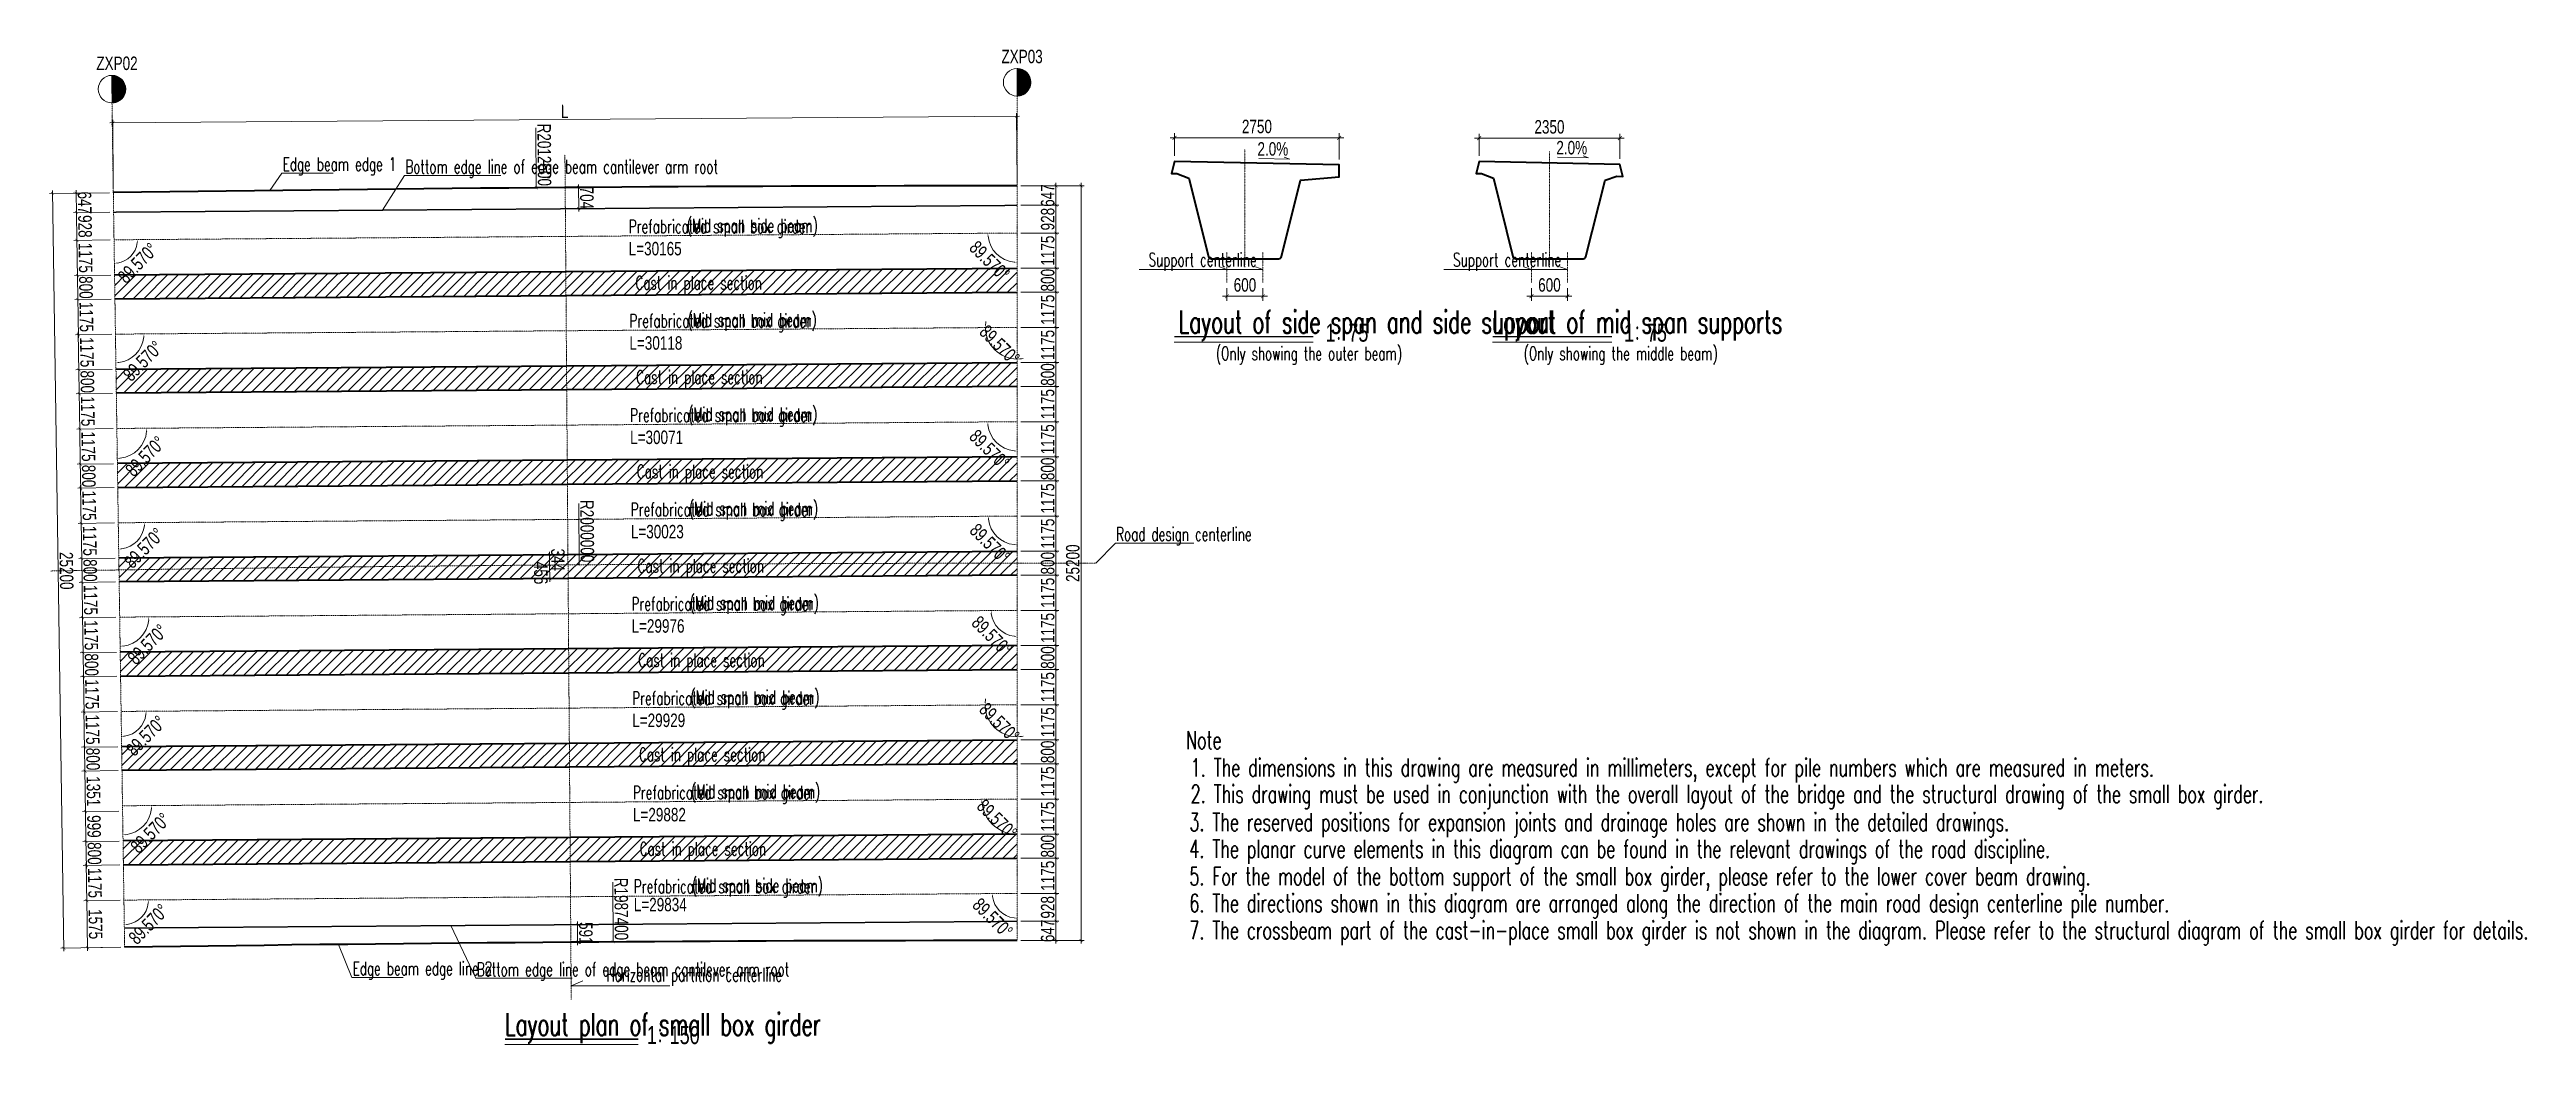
# Model space of a CAD drawing. Extents: x -2667085 to 4, y -2479164 to 2.
# Drawn here: x -2542825 to -2460088, y -2349499 to -2316279 of the extents above; entities that cross this region are included whole.
import ezdxf

# ---------------------------------------------------------------- set-up
doc = ezdxf.new("R2010")
doc.units = 0
doc.header["$MEASUREMENT"] = 0
doc.header["$PDMODE"] = 3
for name, pattern in [('DASHDOT', [1, 0.5, -0.25, 0, -0.25]), ('DASHED', [0.75, 0.5, -0.25]), ('ZXX0', [30, 13, -2, 0.5, -2, 12.5])]:
    doc.linetypes.add(name, pattern=pattern)
doc.layers.get('0').update_dxf_attribs({"linetype": 'CONTINUOUS'})
doc.layers.get('DEFPOINTS').update_dxf_attribs({"linetype": 'CONTINUOUS'})
doc.layers.add('尺寸线', color=2, linetype='CONTINUOUS')
for name, color, linetype, lineweight in [('桥－总－中心线', 1, 'ZXX0', 13), ('桥－构造轮廓－实线', 4, 'CONTINUOUS', 35), ('桥－构造轮廓－虚线', 3, 'DASHED', 25), ('桥－综合标注', 31, 'CONTINUOUS', 13), ('桥－综合说明', 7, 'CONTINUOUS', 13)]:
    doc.layers.add(name, color=color, linetype=linetype, lineweight=lineweight)
doc.styles.add('SMEDI', font='smsim.shx', dxfattribs={"width": 0.75, "bigfont": 'smfs.shx'})
doc.styles.add('TONGJI-FONT', font='simplex.shx', dxfattribs={"width": 0.65})
doc.dimstyles.new('1-150', dxfattribs={"dimtxt": 450, "dimasz": 100, "dimexe": 100, "dimexo": 125, "dimgap": 50, "dimtad": 1, "dimdec": 0, "dimtxsty": 'SMEDI', "dimblk": 'ARCHTICK', "dimcen": 2.5, "dimdle": 100, "dimclrd": 256, "dimclre": 256, "dimclrt": 256, "dimazin": 3, "dimtfac": 1, "dimtdec": 0, "dimtix": 1, "dimtmove": 2, "dimatfit": 3, "dimldrblk": 'ARCHTICK', "dimfxl": 2, "dimlwd": -1, "dimlwe": -1, "dimarcsym": 0})
doc.dimstyles.new('1-150角度', dxfattribs={"dimtxt": 450, "dimasz": 100, "dimexe": 100, "dimexo": 125, "dimgap": 5, "dimtad": 1, "dimdec": 3, "dimtxsty": 'SMEDI', "dimcen": 2.5, "dimdle": 100, "dimclrd": 256, "dimclre": 256, "dimclrt": 256, "dimadec": 3, "dimazin": 3, "dimtfac": 1, "dimtdec": 3, "dimtmove": 2, "dimatfit": 3, "dimldrblk": 'ARCHTICK', "dimfxl": 2, "dimlwd": -1, "dimlwe": -1, "dimarcsym": 0})
doc.dimstyles.new('1-70', dxfattribs={"dimscale": 70, "dimtxt": 3, "dimasz": 0.85, "dimexe": 1, "dimexo": 1.25, "dimgap": 1, "dimtad": 1, "dimdec": 0, "dimtxsty": 'SMEDI', "dimblk": 'ARCHTICK', "dimcen": 2.5, "dimdle": 1, "dimclrd": 256, "dimclre": 256, "dimclrt": 256, "dimazin": 3, "dimtfac": 1, "dimtdec": 0, "dimtix": 1, "dimtmove": 2, "dimatfit": 3, "dimldrblk": 'ARCHTICK', "dimfxl": 2, "dimlwd": -1, "dimlwe": -1, "dimarcsym": 0})
pattern_1 = [(45, (135112.43, 97398.76), (-176.776695, 176.776695), [])]

msp = doc.modelspace()

# ---------------------------------------------------------------- texts
at = {"layer": '尺寸线', "style": 'TONGJI-FONT', "width": 0.65}
for s, p in [('Note', (-2504861.9385, -2339634.9375)), ('1. The dimensions in this drawing are measured in millimeters, except for pile numbers which are measured in meters.', (-2504707.4922, -2340551.8237)), ('2. This drawing must be used in conjunction with the overall layout of the bridge and the structural drawing of the small box girder.', (-2504707.4922, -2341435.6557)), ('3. The reserved positions for expansion joints and drainage holes are shown in the detailed drawings.', (-2504748.3408, -2342372.9264)), ('4. The planar curve elements in this diagram can be found in the relevant drawings of the road discipline.', (-2504748.3408, -2343269.5024)), ('5. For the model of the bottom support of the small box girder, please refer to the lower cover beam drawing.', (-2504748.3408, -2344182.0566)), ('6. The directions shown in this diagram are arranged along the direction of the main road design centerline pile number.', (-2504748.3408, -2345079.2352)), ('7. The crossbeam part of the cast-in-place small box girder is not shown in the diagram. Please refer to the structural diagram of the small box girder for details.', (-2504748.3408, -2345983.5952))]:
    msp.add_text(s, height=600, dxfattribs=at).set_placement(p)
at = {"layer": '桥－综合标注', "char_height": 450, "attachment_point": 5, "style": 'SMEDI'}
for s, insert, rotation in [('\\A1;R2012600', (-2526299.2292, -2319792.7646), 270.457190833), ('\\A1;R2000000', (-2524867.7244, -2332359.8678), 270.419076669), ('\\A1;R1987400', (-2523727.4019, -2344974.7858), 270.388879353)]:
    msp.add_mtext(s, dxfattribs=dict(at, insert=insert, rotation=rotation))
at = {"layer": '桥－综合说明'}
for s, height, style, width, p in [('ZXP02', 450, 'SMEDI', 0.75, (-2541261.2995, -2316962.3228)), ('ZXP03', 450, 'SMEDI', 0.75, (-2511028.4333, -2316735.5721)), ('Edge beam edge 1', 450, 'TONGJI-FONT', 0.65, (-2535038.6575, -2320327.8286)), ('2.0%', 450, 'SMEDI', 0.75, (-2502476.0793, -2319820.8994)), ('2.0%', 450, 'SMEDI', 0.75, (-2492492.8052, -2319779.6278)), ('Bottom edge line of edge beam cantilever arm root', 450, 'TONGJI-FONT', 0.65, (-2530938.726, -2320414.2193)), ('Prefabricated small box girder', 450, 'TONGJI-FONT', 0.65, (-2523478.8011, -2322412.0333)), ('(Mid span side beam)', 450, 'TONGJI-FONT', 0.65, (-2521539.2078, -2322375.6546)), ('L=30165', 450, 'SMEDI', 0.75, (-2523478.8011, -2323151.0483)), ('Support centerline', 450, 'TONGJI-FONT', 0.65, (-2506113.2102, -2323522.1578)), ('Support centerline', 450, 'TONGJI-FONT', 0.65, (-2495941.6475, -2323522.1578)), ('Cast in place section', 450, 'TONGJI-FONT', 0.65, (-2523255.8866, -2324293.6525)), ('Prefabricated small box girder', 450, 'TONGJI-FONT', 0.65, (-2523455.1771, -2325561.8435)), ('(Mid span mid beam)', 450, 'TONGJI-FONT', 0.65, (-2521515.5838, -2325525.4647)), ('Layout of side span and side support', 750, 'TONGJI-FONT', 0.65, (-2505108.36, -2325747.3676)), ('1：75', 600, 'SMEDI', 0.75, (-2500202.857, -2326032.6604)), ('Layout of mid span supports', 750, 'TONGJI-FONT', 0.65, (-2494620.838, -2325747.3676)), ('1：75', 600, 'SMEDI', 0.75, (-2490230.2315, -2326032.6604)), ('L=30118', 450, 'SMEDI', 0.75, (-2523455.1771, -2326300.8585)), ('(Only showing the outer beam)', 450, 'TONGJI-FONT', 0.65, (-2503865.6092, -2326650.1601)), ('(Only showing the middle beam)', 450, 'TONGJI-FONT', 0.65, (-2493585.3641, -2326650.1601)), ('Cast in place section', 450, 'TONGJI-FONT', 0.65, (-2523232.2626, -2327443.4626)), ('(Mid span mid beam)', 450, 'TONGJI-FONT', 0.65, (-2521491.9598, -2328675.2749)), ('L=30071', 450, 'SMEDI', 0.75, (-2523431.5531, -2329450.6687)), ('Prefabricated small box girder', 450, 'TONGJI-FONT', 0.65, (-2523431.5531, -2328711.6536)), ('Cast in place section', 450, 'TONGJI-FONT', 0.65, (-2523208.6386, -2330593.2728)), ('Prefabricated small box girder', 450, 'TONGJI-FONT', 0.65, (-2523407.9291, -2331861.4638)), ('(Mid span mid beam)', 450, 'TONGJI-FONT', 0.65, (-2521468.3357, -2331825.0851)), ('L=30023', 450, 'SMEDI', 0.75, (-2523407.9291, -2332600.4788)), ('Road design centerline', 450, 'TONGJI-FONT', 0.65, (-2507197.5641, -2332681.8033)), ('Cast in place section', 450, 'TONGJI-FONT', 0.65, (-2523185.0145, -2333743.0829)), ('Prefabricated small box girder', 450, 'TONGJI-FONT', 0.65, (-2523384.3051, -2335011.274)), ('(Mid span mid beam)', 450, 'TONGJI-FONT', 0.65, (-2521444.7117, -2334974.8952)), ('L=29976', 450, 'SMEDI', 0.75, (-2523384.3051, -2335750.289)), ('Cast in place section', 450, 'TONGJI-FONT', 0.65, (-2523161.3905, -2336892.8931)), ('Prefabricated small box girder', 450, 'TONGJI-FONT', 0.65, (-2523360.681, -2338161.0841)), ('(Mid span mid beam)', 450, 'TONGJI-FONT', 0.65, (-2521421.0877, -2338124.7054)), ('L=29929', 450, 'SMEDI', 0.75, (-2523360.681, -2338900.0991)), ('Cast in place section', 450, 'TONGJI-FONT', 0.65, (-2523137.7665, -2340042.7033)), ('Prefabricated small box girder', 450, 'TONGJI-FONT', 0.65, (-2523337.057, -2341310.8943)), ('(Mid span mid beam)', 450, 'TONGJI-FONT', 0.65, (-2521397.4637, -2341274.5155)), ('L=29882', 450, 'SMEDI', 0.75, (-2523337.057, -2342049.9093)), ('Cast in place section', 450, 'TONGJI-FONT', 0.65, (-2523114.1425, -2343192.5134)), ('(Mid span side beam)', 450, 'TONGJI-FONT', 0.65, (-2521369.1533, -2344409.9237)), ('L=29834', 450, 'SMEDI', 0.75, (-2523308.7466, -2345053.3875)), ('Prefabricated small box girder', 450, 'TONGJI-FONT', 0.65, (-2523308.7466, -2344446.3024)), ('Edge beam edge line 2', 450, 'TONGJI-FONT', 0.65, (-2532700.6269, -2347184.8244)), ('Bottom edge line of edge beam cantilever arm root', 450, 'TONGJI-FONT', 0.65, (-2528557.1791, -2347215.3381)), ('Horizontal partition centerline', 450, 'TONGJI-FONT', 0.65, (-2524222.3573, -2347392.3536)), ('Layout plan of small box girder', 750, 'TONGJI-FONT', 0.65, (-2527609.7601, -2349202.08)), ('1：150', 600, 'SMEDI', 0.75, (-2522873.0617, -2349487.3729))]:
    msp.add_text(s, height=height, dxfattribs=dict(at, style=style, width=width)).set_placement(p)

# ---------------------------------------------------------------- blocks, each defined once
blk = doc.blocks.new('_ArchTick')
at = {"color": 0, "linetype": 'ByBlock', "const_width": 0.15}
blk.add_lwpolyline([(-0.5, -0.5), (0.5, 0.5)], dxfattribs=at)
blk = doc.blocks.new('*D2')
at = {"layer": 'DEFPOINTS', "color": 0, "transparency": 16777216}
for p in [(-2495073, -2319238), (-2495073, -2320019), (-2490373, -2320113)]:
    blk.add_point(p, dxfattribs=at)
at = {"layer": '桥－综合标注', "transparency": 16777216}
for p, q in [((-2495073, -2319832), (-2495073, -2319088)), ((-2490373, -2319926), (-2490373, -2319088)), ((-2490223, -2319238), (-2495223, -2319238))]:
    blk.add_line(p, q, dxfattribs=at)
at = {"layer": '桥－综合标注', "transparency": 16777216, "xscale": 127.5, "yscale": 127.5, "zscale": 127.5, "rotation": 180}
blk.add_blockref('_ArchTick', (-2495073, -2319238), dxfattribs=at)
at = {"layer": '桥－综合标注', "transparency": 16777216, "xscale": 127.5, "yscale": 127.5, "zscale": 127.5}
blk.add_blockref('_ArchTick', (-2490373, -2319238), dxfattribs=at)
at = {"layer": '桥－综合标注', "transparency": 16777216, "insert": (-2492723, -2318863), "char_height": 450, "attachment_point": 5, "style": 'SMEDI'}
blk.add_mtext('\\A1;2350', dxfattribs=at)
blk = doc.blocks.new('*D3')
at = {"layer": 'DEFPOINTS', "color": 0, "transparency": 16777216}
for p in [(-2503494, -2324061), (-2502294, -2324061), (-2503494, -2324516)]:
    blk.add_point(p, dxfattribs=at)
at = {"layer": '桥－综合标注', "transparency": 16777216}
for p, q in [((-2502144, -2324516), (-2503644, -2324516)), ((-2503494, -2324249), (-2503494, -2324666)), ((-2502294, -2324249), (-2502294, -2324666))]:
    blk.add_line(p, q, dxfattribs=at)
at = {"layer": '桥－综合标注', "transparency": 16777216, "xscale": 127.5, "yscale": 127.5, "zscale": 127.5, "rotation": 180}
blk.add_blockref('_ArchTick', (-2503494, -2324516), dxfattribs=at)
at = {"layer": '桥－综合标注', "transparency": 16777216, "xscale": 127.5, "yscale": 127.5, "zscale": 127.5}
blk.add_blockref('_ArchTick', (-2502294, -2324516), dxfattribs=at)
at = {"layer": '桥－综合标注', "transparency": 16777216, "insert": (-2502894, -2324141), "char_height": 450, "attachment_point": 5, "style": 'SMEDI'}
blk.add_mtext('\\A1;600', dxfattribs=at)
blk = doc.blocks.new('*D4')
at = {"layer": 'DEFPOINTS', "color": 0, "transparency": 16777216}
for p in [(-2505244, -2319225), (-2505244, -2320019), (-2499744, -2320133)]:
    blk.add_point(p, dxfattribs=at)
at = {"layer": '桥－综合标注', "transparency": 16777216}
for p, q in [((-2505244, -2319832), (-2505244, -2319075)), ((-2499744, -2319946), (-2499744, -2319075)), ((-2499594, -2319225), (-2505394, -2319225))]:
    blk.add_line(p, q, dxfattribs=at)
at = {"layer": '桥－综合标注', "transparency": 16777216, "xscale": 127.5, "yscale": 127.5, "zscale": 127.5, "rotation": 180}
blk.add_blockref('_ArchTick', (-2505244, -2319225), dxfattribs=at)
at = {"layer": '桥－综合标注', "transparency": 16777216, "xscale": 127.5, "yscale": 127.5, "zscale": 127.5}
blk.add_blockref('_ArchTick', (-2499744, -2319225), dxfattribs=at)
at = {"layer": '桥－综合标注', "transparency": 16777216, "insert": (-2502494, -2318850), "char_height": 450, "attachment_point": 5, "style": 'SMEDI'}
blk.add_mtext('\\A1;2750', dxfattribs=at)
blk = doc.blocks.new('*D5')
at = {"layer": 'DEFPOINTS', "color": 0, "transparency": 16777216}
for p in [(-2493323, -2324061), (-2492123, -2324061), (-2493323, -2324516)]:
    blk.add_point(p, dxfattribs=at)
at = {"layer": '桥－综合标注', "transparency": 16777216}
for p, q in [((-2491973, -2324516), (-2493473, -2324516)), ((-2493323, -2324249), (-2493323, -2324666)), ((-2492123, -2324249), (-2492123, -2324666))]:
    blk.add_line(p, q, dxfattribs=at)
at = {"layer": '桥－综合标注', "transparency": 16777216, "xscale": 127.5, "yscale": 127.5, "zscale": 127.5, "rotation": 180}
blk.add_blockref('_ArchTick', (-2493323, -2324516), dxfattribs=at)
at = {"layer": '桥－综合标注', "transparency": 16777216, "xscale": 127.5, "yscale": 127.5, "zscale": 127.5}
blk.add_blockref('_ArchTick', (-2492123, -2324516), dxfattribs=at)
at = {"layer": '桥－综合标注', "transparency": 16777216, "insert": (-2492723, -2324141), "char_height": 450, "attachment_point": 5, "style": 'SMEDI'}
blk.add_mtext('\\A1;600', dxfattribs=at)
blk = doc.blocks.new('*D7')
at = {"layer": 'DEFPOINTS', "color": 0, "transparency": 16777216}
for p in [(-2540684, -2321704), (-2541909, -2322650), (-2540670, -2322632)]:
    blk.add_point(p, dxfattribs=at)
at = {"layer": '桥－综合标注', "transparency": 16777216}
for p, q in [((-2540809, -2321705), (-2542023, -2321724)), ((-2541925, -2321622), (-2541908, -2322750)), ((-2540795, -2322633), (-2542009, -2322652))]:
    blk.add_line(p, q, dxfattribs=at)
at = {"layer": '桥－综合标注', "transparency": 16777216, "xscale": 100, "yscale": 100, "zscale": 100}
for p, rotation in [((-2541923, -2321722), 90.85943669461318), ((-2541909, -2322650), 270.8594366946131)]:
    blk.add_blockref('_ArchTick', p, dxfattribs=dict(at, rotation=rotation))
at = {"layer": '桥－综合标注', "transparency": 16777216, "insert": (-2541641, -2322182), "char_height": 450, "attachment_point": 5, "rotation": 270.85944, "style": 'SMEDI'}
blk.add_mtext('\\A1;928', dxfattribs=at)
blk = doc.blocks.new('*D8')
at = {"layer": 'DEFPOINTS', "color": 0, "transparency": 16777216}
for p in [(-2540670, -2322632), (-2541892, -2323825), (-2540653, -2323806)]:
    blk.add_point(p, dxfattribs=at)
at = {"layer": '桥－综合标注', "transparency": 16777216}
for p, q in [((-2540795, -2322633), (-2542009, -2322652)), ((-2541911, -2322550), (-2541890, -2323925)), ((-2540778, -2323808), (-2541992, -2323826))]:
    blk.add_line(p, q, dxfattribs=at)
at = {"layer": '桥－综合标注', "transparency": 16777216, "xscale": 100, "yscale": 100, "zscale": 100}
for p, rotation in [((-2541909, -2322650), 90.8594366945534), ((-2541892, -2323825), 270.8594366945534)]:
    blk.add_blockref('_ArchTick', p, dxfattribs=dict(at, rotation=rotation))
at = {"layer": '桥－综合标注', "transparency": 16777216, "insert": (-2541625, -2323233), "char_height": 450, "attachment_point": 5, "rotation": 270.85944, "style": 'SMEDI'}
blk.add_mtext('\\A1;1175', dxfattribs=at)
blk = doc.blocks.new('*D9')
at = {"layer": 'DEFPOINTS', "color": 0, "transparency": 16777216}
for p in [(-2540653, -2323806), (-2541880, -2324625), (-2540641, -2324606)]:
    blk.add_point(p, dxfattribs=at)
at = {"layer": '桥－综合标注', "transparency": 16777216}
for p, q in [((-2540778, -2323808), (-2541992, -2323826)), ((-2541893, -2323725), (-2541878, -2324725)), ((-2540766, -2324608), (-2541980, -2324626))]:
    blk.add_line(p, q, dxfattribs=at)
at = {"layer": '桥－综合标注', "transparency": 16777216, "xscale": 100, "yscale": 100, "zscale": 100}
for p, rotation in [((-2541892, -2323825), 90.8594366945534), ((-2541880, -2324625), 270.8594366945534)]:
    blk.add_blockref('_ArchTick', p, dxfattribs=dict(at, rotation=rotation))
at = {"layer": '桥－综合标注', "transparency": 16777216, "insert": (-2541611, -2324221), "char_height": 450, "attachment_point": 5, "rotation": 270.85944, "style": 'SMEDI'}
blk.add_mtext('\\A1;800', dxfattribs=at)
blk = doc.blocks.new('*D10')
at = {"layer": 'DEFPOINTS', "color": 0, "transparency": 16777216}
for p in [(-2540641, -2324606), (-2541862, -2325800), (-2540623, -2325781)]:
    blk.add_point(p, dxfattribs=at)
at = {"layer": '桥－综合标注', "transparency": 16777216}
for p, q in [((-2540766, -2324608), (-2541980, -2324626)), ((-2541881, -2324525), (-2541860, -2325900)), ((-2540748, -2325783), (-2541962, -2325801))]:
    blk.add_line(p, q, dxfattribs=at)
at = {"layer": '桥－综合标注', "transparency": 16777216, "xscale": 100, "yscale": 100, "zscale": 100}
for p, rotation in [((-2541880, -2324625), 90.8594366945534), ((-2541862, -2325800), 270.8594366945534)]:
    blk.add_blockref('_ArchTick', p, dxfattribs=dict(at, rotation=rotation))
at = {"layer": '桥－综合标注', "transparency": 16777216, "insert": (-2541596, -2325208), "char_height": 450, "attachment_point": 5, "rotation": 270.85944, "style": 'SMEDI'}
blk.add_mtext('\\A1;1175', dxfattribs=at)
blk = doc.blocks.new('*D11')
at = {"layer": 'DEFPOINTS', "color": 0, "transparency": 16777216}
for p in [(-2540605, -2326956), (-2541832, -2327774), (-2540593, -2327756)]:
    blk.add_point(p, dxfattribs=at)
at = {"layer": '桥－综合标注', "transparency": 16777216}
for p, q in [((-2540730, -2326958), (-2541944, -2326976)), ((-2541846, -2326875), (-2541831, -2327874)), ((-2540718, -2327758), (-2541932, -2327776))]:
    blk.add_line(p, q, dxfattribs=at)
at = {"layer": '桥－综合标注', "transparency": 16777216, "xscale": 100, "yscale": 100, "zscale": 100}
for p, rotation in [((-2541844, -2326975), 90.8594366945534), ((-2541832, -2327774), 270.8594366945534)]:
    blk.add_blockref('_ArchTick', p, dxfattribs=dict(at, rotation=rotation))
at = {"layer": '桥－综合标注', "transparency": 16777216, "insert": (-2541563, -2327370), "char_height": 450, "attachment_point": 5, "rotation": 270.85944, "style": 'SMEDI'}
blk.add_mtext('\\A1;800', dxfattribs=at)
blk = doc.blocks.new('*D12')
at = {"layer": 'DEFPOINTS', "color": 0, "transparency": 16777216}
for p in [(-2540593, -2327756), (-2541815, -2328949), (-2540576, -2328931)]:
    blk.add_point(p, dxfattribs=at)
at = {"layer": '桥－综合标注', "transparency": 16777216}
for p, q in [((-2540718, -2327758), (-2541932, -2327776)), ((-2541834, -2327674), (-2541813, -2329049)), ((-2540701, -2328933), (-2541915, -2328951))]:
    blk.add_line(p, q, dxfattribs=at)
at = {"layer": '桥－综合标注', "transparency": 16777216, "xscale": 100, "yscale": 100, "zscale": 100}
for p, rotation in [((-2541832, -2327774), 90.8594366945534), ((-2541815, -2328949), 270.8594366945534)]:
    blk.add_blockref('_ArchTick', p, dxfattribs=dict(at, rotation=rotation))
at = {"layer": '桥－综合标注', "transparency": 16777216, "insert": (-2541549, -2328358), "char_height": 450, "attachment_point": 5, "rotation": 270.85944, "style": 'SMEDI'}
blk.add_mtext('\\A1;1175', dxfattribs=at)
blk = doc.blocks.new('*D13')
at = {"layer": 'DEFPOINTS', "color": 0, "transparency": 16777216}
for p in [(-2540576, -2328931), (-2541797, -2330124), (-2540558, -2330106)]:
    blk.add_point(p, dxfattribs=at)
at = {"layer": '桥－综合标注', "transparency": 16777216}
for p, q in [((-2540701, -2328933), (-2541915, -2328951)), ((-2541816, -2328849), (-2541796, -2330224)), ((-2540683, -2330108), (-2541897, -2330126))]:
    blk.add_line(p, q, dxfattribs=at)
at = {"layer": '桥－综合标注', "transparency": 16777216, "xscale": 100, "yscale": 100, "zscale": 100}
for p, rotation in [((-2541815, -2328949), 90.8594366945534), ((-2541797, -2330124), 270.8594366945534)]:
    blk.add_blockref('_ArchTick', p, dxfattribs=dict(at, rotation=rotation))
at = {"layer": '桥－综合标注', "transparency": 16777216, "insert": (-2541531, -2329533), "char_height": 450, "attachment_point": 5, "rotation": 270.85944, "style": 'SMEDI'}
blk.add_mtext('\\A1;1175', dxfattribs=at)
blk = doc.blocks.new('*D14')
at = {"layer": 'DEFPOINTS', "color": 0, "transparency": 16777216}
for p in [(-2540558, -2330106), (-2541785, -2330924), (-2540546, -2330906)]:
    blk.add_point(p, dxfattribs=at)
at = {"layer": '桥－综合标注', "transparency": 16777216}
for p, q in [((-2540683, -2330108), (-2541897, -2330126)), ((-2541799, -2330024), (-2541784, -2331024)), ((-2540671, -2330907), (-2541885, -2330926))]:
    blk.add_line(p, q, dxfattribs=at)
at = {"layer": '桥－综合标注', "transparency": 16777216, "xscale": 100, "yscale": 100, "zscale": 100}
for p, rotation in [((-2541797, -2330124), 90.8594366945534), ((-2541785, -2330924), 270.8594366945534)]:
    blk.add_blockref('_ArchTick', p, dxfattribs=dict(at, rotation=rotation))
at = {"layer": '桥－综合标注', "transparency": 16777216, "insert": (-2541516, -2330520), "char_height": 450, "attachment_point": 5, "rotation": 270.85944, "style": 'SMEDI'}
blk.add_mtext('\\A1;800', dxfattribs=at)
blk = doc.blocks.new('*D15')
at = {"layer": 'DEFPOINTS', "color": 0, "transparency": 16777216}
for p in [(-2540546, -2330906), (-2541767, -2332099), (-2540529, -2332080)]:
    blk.add_point(p, dxfattribs=at)
at = {"layer": '桥－综合标注', "transparency": 16777216}
for p, q in [((-2540671, -2330907), (-2541885, -2330926)), ((-2541787, -2330824), (-2541766, -2332199)), ((-2540654, -2332082), (-2541867, -2332100))]:
    blk.add_line(p, q, dxfattribs=at)
at = {"layer": '桥－综合标注', "transparency": 16777216, "xscale": 100, "yscale": 100, "zscale": 100}
for p, rotation in [((-2541785, -2330924), 90.8594366945534), ((-2541767, -2332099), 270.8594366945534)]:
    blk.add_blockref('_ArchTick', p, dxfattribs=dict(at, rotation=rotation))
at = {"layer": '桥－综合标注', "transparency": 16777216, "insert": (-2541501, -2331507), "char_height": 450, "attachment_point": 5, "rotation": 270.85944, "style": 'SMEDI'}
blk.add_mtext('\\A1;1175', dxfattribs=at)
blk = doc.blocks.new('*D16')
at = {"layer": 'DEFPOINTS', "color": 0, "transparency": 16777216}
for p in [(-2540529, -2332080), (-2541750, -2333274), (-2540511, -2333255)]:
    blk.add_point(p, dxfattribs=at)
at = {"layer": '桥－综合标注', "transparency": 16777216}
for p, q in [((-2540654, -2332082), (-2541867, -2332100)), ((-2541769, -2331999), (-2541748, -2333374)), ((-2540636, -2333257), (-2541850, -2333275))]:
    blk.add_line(p, q, dxfattribs=at)
at = {"layer": '桥－综合标注', "transparency": 16777216, "xscale": 100, "yscale": 100, "zscale": 100}
for p, rotation in [((-2541767, -2332099), 90.8594366945534), ((-2541750, -2333274), 270.8594366945534)]:
    blk.add_blockref('_ArchTick', p, dxfattribs=dict(at, rotation=rotation))
at = {"layer": '桥－综合标注', "transparency": 16777216, "insert": (-2541484, -2332682), "char_height": 450, "attachment_point": 5, "rotation": 270.85944, "style": 'SMEDI'}
blk.add_mtext('\\A1;1175', dxfattribs=at)
blk = doc.blocks.new('*D17')
at = {"layer": 'DEFPOINTS', "color": 0, "transparency": 16777216}
for p in [(-2540511, -2333255), (-2541738, -2334074), (-2540499, -2334055)]:
    blk.add_point(p, dxfattribs=at)
at = {"layer": '桥－综合标注', "transparency": 16777216}
for p, q in [((-2541751, -2333174), (-2541736, -2334174)), ((-2540636, -2333257), (-2541850, -2333275)), ((-2540624, -2334057), (-2541838, -2334075))]:
    blk.add_line(p, q, dxfattribs=at)
at = {"layer": '桥－综合标注', "transparency": 16777216, "xscale": 100, "yscale": 100, "zscale": 100}
for p, rotation in [((-2541750, -2333274), 90.8594366945534), ((-2541738, -2334074), 270.8594366945534)]:
    blk.add_blockref('_ArchTick', p, dxfattribs=dict(at, rotation=rotation))
at = {"layer": '桥－综合标注', "transparency": 16777216, "insert": (-2541469, -2333670), "char_height": 450, "attachment_point": 5, "rotation": 270.85944, "style": 'SMEDI'}
blk.add_mtext('\\A1;800', dxfattribs=at)
blk = doc.blocks.new('*D18')
at = {"layer": 'DEFPOINTS', "color": 0, "transparency": 16777216}
for p in [(-2540499, -2334055), (-2541720, -2335249), (-2540481, -2335230)]:
    blk.add_point(p, dxfattribs=at)
at = {"layer": '桥－综合标注', "transparency": 16777216}
for p, q in [((-2541739, -2333974), (-2541719, -2335349)), ((-2540624, -2334057), (-2541838, -2334075)), ((-2540606, -2335232), (-2541820, -2335250))]:
    blk.add_line(p, q, dxfattribs=at)
at = {"layer": '桥－综合标注', "transparency": 16777216, "xscale": 100, "yscale": 100, "zscale": 100}
for p, rotation in [((-2541738, -2334074), 90.8594366945534), ((-2541720, -2335249), 270.8594366945534)]:
    blk.add_blockref('_ArchTick', p, dxfattribs=dict(at, rotation=rotation))
at = {"layer": '桥－综合标注', "transparency": 16777216, "insert": (-2541454, -2334657), "char_height": 450, "attachment_point": 5, "rotation": 270.85944, "style": 'SMEDI'}
blk.add_mtext('\\A1;1175', dxfattribs=at)
blk = doc.blocks.new('*D19')
at = {"layer": 'DEFPOINTS', "color": 0, "transparency": 16777216}
for p in [(-2540481, -2335230), (-2541703, -2336424), (-2540464, -2336405)]:
    blk.add_point(p, dxfattribs=at)
at = {"layer": '桥－综合标注', "transparency": 16777216}
for p, q in [((-2540606, -2335232), (-2541820, -2335250)), ((-2541722, -2335149), (-2541701, -2336524)), ((-2540589, -2336407), (-2541803, -2336425))]:
    blk.add_line(p, q, dxfattribs=at)
at = {"layer": '桥－综合标注', "transparency": 16777216, "xscale": 100, "yscale": 100, "zscale": 100}
for p, rotation in [((-2541720, -2335249), 90.8594366945534), ((-2541703, -2336424), 270.8594366945534)]:
    blk.add_blockref('_ArchTick', p, dxfattribs=dict(at, rotation=rotation))
at = {"layer": '桥－综合标注', "transparency": 16777216, "insert": (-2541436, -2335832), "char_height": 450, "attachment_point": 5, "rotation": 270.85944, "style": 'SMEDI'}
blk.add_mtext('\\A1;1175', dxfattribs=at)
blk = doc.blocks.new('*D20')
at = {"layer": 'DEFPOINTS', "color": 0, "transparency": 16777216}
for p in [(-2540464, -2336405), (-2541691, -2337223), (-2540452, -2337205)]:
    blk.add_point(p, dxfattribs=at)
at = {"layer": '桥－综合标注', "transparency": 16777216}
for p, q in [((-2540589, -2336407), (-2541803, -2336425)), ((-2541704, -2336324), (-2541689, -2337323)), ((-2540577, -2337207), (-2541791, -2337225))]:
    blk.add_line(p, q, dxfattribs=at)
at = {"layer": '桥－综合标注', "transparency": 16777216, "xscale": 100, "yscale": 100, "zscale": 100}
for p, rotation in [((-2541703, -2336424), 90.8594366945534), ((-2541691, -2337223), 270.8594366945534)]:
    blk.add_blockref('_ArchTick', p, dxfattribs=dict(at, rotation=rotation))
at = {"layer": '桥－综合标注', "transparency": 16777216, "insert": (-2541422, -2336819), "char_height": 450, "attachment_point": 5, "rotation": 270.85944, "style": 'SMEDI'}
blk.add_mtext('\\A1;800', dxfattribs=at)
blk = doc.blocks.new('*D21')
at = {"layer": 'DEFPOINTS', "color": 0, "transparency": 16777216}
for p in [(-2540452, -2337205), (-2541673, -2338398), (-2540434, -2338380)]:
    blk.add_point(p, dxfattribs=at)
at = {"layer": '桥－综合标注', "transparency": 16777216}
for p, q in [((-2540577, -2337207), (-2541791, -2337225)), ((-2541692, -2337123), (-2541671, -2338498)), ((-2540559, -2338382), (-2541773, -2338400))]:
    blk.add_line(p, q, dxfattribs=at)
at = {"layer": '桥－综合标注', "transparency": 16777216, "xscale": 100, "yscale": 100, "zscale": 100}
for p, rotation in [((-2541691, -2337223), 90.8594366945534), ((-2541673, -2338398), 270.8594366945534)]:
    blk.add_blockref('_ArchTick', p, dxfattribs=dict(at, rotation=rotation))
at = {"layer": '桥－综合标注', "transparency": 16777216, "insert": (-2541407, -2337807), "char_height": 450, "attachment_point": 5, "rotation": 270.85944, "style": 'SMEDI'}
blk.add_mtext('\\A1;1175', dxfattribs=at)
blk = doc.blocks.new('*D22')
at = {"layer": 'DEFPOINTS', "color": 0, "transparency": 16777216}
for p in [(-2540434, -2338380), (-2541655, -2339573), (-2540416, -2339555)]:
    blk.add_point(p, dxfattribs=at)
at = {"layer": '桥－综合标注', "transparency": 16777216}
for p, q in [((-2540559, -2338382), (-2541773, -2338400)), ((-2541674, -2338298), (-2541654, -2339673)), ((-2540541, -2339556), (-2541755, -2339575))]:
    blk.add_line(p, q, dxfattribs=at)
at = {"layer": '桥－综合标注', "transparency": 16777216, "xscale": 100, "yscale": 100, "zscale": 100}
for p, rotation in [((-2541673, -2338398), 90.8594366945534), ((-2541655, -2339573), 270.8594366945534)]:
    blk.add_blockref('_ArchTick', p, dxfattribs=dict(at, rotation=rotation))
at = {"layer": '桥－综合标注', "transparency": 16777216, "insert": (-2541389, -2338982), "char_height": 450, "attachment_point": 5, "rotation": 270.85944, "style": 'SMEDI'}
blk.add_mtext('\\A1;1175', dxfattribs=at)
blk = doc.blocks.new('*D23')
at = {"layer": 'DEFPOINTS', "color": 0, "transparency": 16777216}
for p in [(-2540416, -2339555), (-2541643, -2340373), (-2540404, -2340354)]:
    blk.add_point(p, dxfattribs=at)
at = {"layer": '桥－综合标注', "transparency": 16777216}
for p, q in [((-2540541, -2339556), (-2541755, -2339575)), ((-2541657, -2339473), (-2541642, -2340473)), ((-2540529, -2340356), (-2541743, -2340374))]:
    blk.add_line(p, q, dxfattribs=at)
at = {"layer": '桥－综合标注', "transparency": 16777216, "xscale": 100, "yscale": 100, "zscale": 100}
for p, rotation in [((-2541655, -2339573), 90.8594366945534), ((-2541643, -2340373), 270.8594366945534)]:
    blk.add_blockref('_ArchTick', p, dxfattribs=dict(at, rotation=rotation))
at = {"layer": '桥－综合标注', "transparency": 16777216, "insert": (-2541374, -2339969), "char_height": 450, "attachment_point": 5, "rotation": 270.85944, "style": 'SMEDI'}
blk.add_mtext('\\A1;800', dxfattribs=at)
blk = doc.blocks.new('*D24')
at = {"layer": 'DEFPOINTS', "color": 0, "transparency": 16777216}
for p in [(-2540404, -2340354), (-2541623, -2341724), (-2540384, -2341705)]:
    blk.add_point(p, dxfattribs=at)
at = {"layer": '桥－综合标注', "transparency": 16777216}
for p, q in [((-2540529, -2340356), (-2541743, -2340374)), ((-2541645, -2340273), (-2541622, -2341824)), ((-2540509, -2341707), (-2541723, -2341725))]:
    blk.add_line(p, q, dxfattribs=at)
at = {"layer": '桥－综合标注', "transparency": 16777216, "xscale": 100, "yscale": 100, "zscale": 100}
for p, rotation in [((-2541643, -2340373), 90.8594366945534), ((-2541623, -2341724), 270.8594366945534)]:
    blk.add_blockref('_ArchTick', p, dxfattribs=dict(at, rotation=rotation))
at = {"layer": '桥－综合标注', "transparency": 16777216, "insert": (-2541358, -2341044), "char_height": 450, "attachment_point": 5, "rotation": 270.85944, "style": 'SMEDI'}
blk.add_mtext('\\A1;1351', dxfattribs=at)
blk = doc.blocks.new('*D25')
at = {"layer": 'DEFPOINTS', "color": 0, "transparency": 16777216}
for p in [(-2540384, -2341705), (-2541608, -2342723), (-2540369, -2342704)]:
    blk.add_point(p, dxfattribs=at)
at = {"layer": '桥－综合标注', "transparency": 16777216}
for p, q in [((-2540509, -2341707), (-2541723, -2341725)), ((-2541625, -2341624), (-2541607, -2342823)), ((-2540494, -2342706), (-2541708, -2342724))]:
    blk.add_line(p, q, dxfattribs=at)
at = {"layer": '桥－综合标注', "transparency": 16777216, "xscale": 100, "yscale": 100, "zscale": 100}
for p, rotation in [((-2541623, -2341724), 90.8594366945534), ((-2541608, -2342723), 270.8594366945534)]:
    blk.add_blockref('_ArchTick', p, dxfattribs=dict(at, rotation=rotation))
at = {"layer": '桥－综合标注', "transparency": 16777216, "insert": (-2541341, -2342219), "char_height": 450, "attachment_point": 5, "rotation": 270.85944, "style": 'SMEDI'}
blk.add_mtext('\\A1;999', dxfattribs=at)
blk = doc.blocks.new('*D26')
at = {"layer": 'DEFPOINTS', "color": 0, "transparency": 16777216}
for p in [(-2540369, -2342704), (-2541596, -2343523), (-2540357, -2343504)]:
    blk.add_point(p, dxfattribs=at)
at = {"layer": '桥－综合标注', "transparency": 16777216}
for p, q in [((-2540494, -2342706), (-2541708, -2342724)), ((-2541610, -2342623), (-2541595, -2343623)), ((-2540482, -2343506), (-2541696, -2343524))]:
    blk.add_line(p, q, dxfattribs=at)
at = {"layer": '桥－综合标注', "transparency": 16777216, "xscale": 100, "yscale": 100, "zscale": 100}
for p, rotation in [((-2541608, -2342723), 90.8594366945534), ((-2541596, -2343523), 270.8594366945534)]:
    blk.add_blockref('_ArchTick', p, dxfattribs=dict(at, rotation=rotation))
at = {"layer": '桥－综合标注', "transparency": 16777216, "insert": (-2541327, -2343119), "char_height": 450, "attachment_point": 5, "rotation": 270.85944, "style": 'SMEDI'}
blk.add_mtext('\\A1;800', dxfattribs=at)
blk = doc.blocks.new('*D27')
at = {"layer": 'DEFPOINTS', "color": 0, "transparency": 16777216}
for p in [(-2540357, -2343504), (-2541578, -2344698), (-2540340, -2344679)]:
    blk.add_point(p, dxfattribs=at)
at = {"layer": '桥－综合标注', "transparency": 16777216}
for p, q in [((-2540482, -2343506), (-2541696, -2343524)), ((-2541598, -2343423), (-2541577, -2344798)), ((-2540465, -2344681), (-2541678, -2344699))]:
    blk.add_line(p, q, dxfattribs=at)
at = {"layer": '桥－综合标注', "transparency": 16777216, "xscale": 100, "yscale": 100, "zscale": 100}
for p, rotation in [((-2541596, -2343523), 90.8594366945534), ((-2541578, -2344698), 270.8594366945534)]:
    blk.add_blockref('_ArchTick', p, dxfattribs=dict(at, rotation=rotation))
at = {"layer": '桥－综合标注', "transparency": 16777216, "insert": (-2541312, -2344106), "char_height": 450, "attachment_point": 5, "rotation": 270.85944, "style": 'SMEDI'}
blk.add_mtext('\\A1;1175', dxfattribs=at)
blk = doc.blocks.new('*D28')
at = {"layer": 'DEFPOINTS', "color": 0, "transparency": 16777216}
for p in [(-2540340, -2344679), (-2541555, -2346272), (-2540316, -2346254)]:
    blk.add_point(p, dxfattribs=at)
at = {"layer": '桥－综合标注', "transparency": 16777216}
for p, q in [((-2540465, -2344681), (-2541678, -2344699)), ((-2541580, -2344598), (-2541553, -2346372)), ((-2540441, -2346256), (-2541655, -2346274))]:
    blk.add_line(p, q, dxfattribs=at)
at = {"layer": '桥－综合标注', "transparency": 16777216, "xscale": 100, "yscale": 100, "zscale": 100}
for p, rotation in [((-2541578, -2344698), 90.8594366945534), ((-2541555, -2346272), 270.8594366945534)]:
    blk.add_blockref('_ArchTick', p, dxfattribs=dict(at, rotation=rotation))
at = {"layer": '桥－综合标注', "transparency": 16777216, "insert": (-2541292, -2345481), "char_height": 450, "attachment_point": 5, "rotation": 270.85944, "style": 'SMEDI'}
blk.add_mtext('\\A1;1575', dxfattribs=at)
blk = doc.blocks.new('*D29')
at = {"layer": 'DEFPOINTS', "color": 0, "transparency": 16777216}
for p in [(-2540623, -2325781), (-2541844, -2326975), (-2540605, -2326956)]:
    blk.add_point(p, dxfattribs=at)
at = {"layer": '桥－综合标注', "transparency": 16777216}
for p, q in [((-2541863, -2325700), (-2541843, -2327075)), ((-2540748, -2325783), (-2541962, -2325801)), ((-2540730, -2326958), (-2541944, -2326976))]:
    blk.add_line(p, q, dxfattribs=at)
at = {"layer": '桥－综合标注', "transparency": 16777216, "xscale": 100, "yscale": 100, "zscale": 100}
for p, rotation in [((-2541862, -2325800), 90.85943669460673), ((-2541844, -2326975), 270.8594366946068)]:
    blk.add_blockref('_ArchTick', p, dxfattribs=dict(at, rotation=rotation))
at = {"layer": '桥－综合标注', "transparency": 16777216, "insert": (-2541578, -2326383), "char_height": 450, "attachment_point": 5, "rotation": 270.85944, "style": 'SMEDI'}
blk.add_mtext('\\A1;1175', dxfattribs=at)
blk = doc.blocks.new('*D30')
at = {"layer": 'DEFPOINTS', "color": 0, "transparency": 16777216}
for p in [(-2510506, -2321477), (-2510506, -2322405), (-2509206, -2322405)]:
    blk.add_point(p, dxfattribs=at)
at = {"layer": '桥－综合标注', "transparency": 16777216}
for p, q in [((-2510381, -2321477), (-2509106, -2321477)), ((-2509206, -2321377), (-2509206, -2322505)), ((-2510381, -2322405), (-2509106, -2322405))]:
    blk.add_line(p, q, dxfattribs=at)
at = {"layer": '桥－综合标注', "transparency": 16777216, "xscale": 100, "yscale": 100, "zscale": 100}
for p, rotation in [((-2509206, -2321477), 90), ((-2509206, -2322405), 270)]:
    blk.add_blockref('_ArchTick', p, dxfattribs=dict(at, rotation=rotation))
at = {"layer": '桥－综合标注', "transparency": 16777216, "insert": (-2509481, -2321941), "char_height": 450, "attachment_point": 5, "rotation": 90, "style": 'SMEDI'}
blk.add_mtext('\\A1;928', dxfattribs=at)
blk = doc.blocks.new('*D31')
at = {"layer": 'DEFPOINTS', "color": 0, "transparency": 16777216}
for p in [(-2510506, -2322405), (-2510506, -2323580), (-2509206, -2323580)]:
    blk.add_point(p, dxfattribs=at)
at = {"layer": '桥－综合标注', "transparency": 16777216}
for p, q in [((-2510381, -2322405), (-2509106, -2322405)), ((-2509206, -2322305), (-2509206, -2323680)), ((-2510381, -2323580), (-2509106, -2323580))]:
    blk.add_line(p, q, dxfattribs=at)
at = {"layer": '桥－综合标注', "transparency": 16777216, "xscale": 100, "yscale": 100, "zscale": 100}
for p, rotation in [((-2509206, -2322405), 90), ((-2509206, -2323580), 270)]:
    blk.add_blockref('_ArchTick', p, dxfattribs=dict(at, rotation=rotation))
at = {"layer": '桥－综合标注', "transparency": 16777216, "insert": (-2509481, -2322993), "char_height": 450, "attachment_point": 5, "rotation": 90, "style": 'SMEDI'}
blk.add_mtext('\\A1;1175', dxfattribs=at)
blk = doc.blocks.new('*D32')
at = {"layer": 'DEFPOINTS', "color": 0, "transparency": 16777216}
for p in [(-2510506, -2323580), (-2510506, -2324380), (-2509206, -2324380)]:
    blk.add_point(p, dxfattribs=at)
at = {"layer": '桥－综合标注', "transparency": 16777216}
for p, q in [((-2510381, -2323580), (-2509106, -2323580)), ((-2509206, -2323480), (-2509206, -2324480)), ((-2510381, -2324380), (-2509106, -2324380))]:
    blk.add_line(p, q, dxfattribs=at)
at = {"layer": '桥－综合标注', "transparency": 16777216, "xscale": 100, "yscale": 100, "zscale": 100}
for p, rotation in [((-2509206, -2323580), 90), ((-2509206, -2324380), 270)]:
    blk.add_blockref('_ArchTick', p, dxfattribs=dict(at, rotation=rotation))
at = {"layer": '桥－综合标注', "transparency": 16777216, "insert": (-2509481, -2323980), "char_height": 450, "attachment_point": 5, "rotation": 90, "style": 'SMEDI'}
blk.add_mtext('\\A1;800', dxfattribs=at)
blk = doc.blocks.new('*D33')
at = {"layer": 'DEFPOINTS', "color": 0, "transparency": 16777216}
for p in [(-2510506, -2324380), (-2510506, -2325555), (-2509206, -2325555)]:
    blk.add_point(p, dxfattribs=at)
at = {"layer": '桥－综合标注', "transparency": 16777216}
for p, q in [((-2510381, -2324380), (-2509106, -2324380)), ((-2509206, -2324280), (-2509206, -2325655)), ((-2510381, -2325555), (-2509106, -2325555))]:
    blk.add_line(p, q, dxfattribs=at)
at = {"layer": '桥－综合标注', "transparency": 16777216, "xscale": 100, "yscale": 100, "zscale": 100}
for p, rotation in [((-2509206, -2324380), 90), ((-2509206, -2325555), 270)]:
    blk.add_blockref('_ArchTick', p, dxfattribs=dict(at, rotation=rotation))
at = {"layer": '桥－综合标注', "transparency": 16777216, "insert": (-2509481, -2324968), "char_height": 450, "attachment_point": 5, "rotation": 90, "style": 'SMEDI'}
blk.add_mtext('\\A1;1175', dxfattribs=at)
blk = doc.blocks.new('*D34')
at = {"layer": 'DEFPOINTS', "color": 0, "transparency": 16777216}
for p in [(-2510506, -2325555), (-2510506, -2326730), (-2509206, -2326730)]:
    blk.add_point(p, dxfattribs=at)
at = {"layer": '桥－综合标注', "transparency": 16777216}
for p, q in [((-2510381, -2325555), (-2509106, -2325555)), ((-2509206, -2325455), (-2509206, -2326830)), ((-2510381, -2326730), (-2509106, -2326730))]:
    blk.add_line(p, q, dxfattribs=at)
at = {"layer": '桥－综合标注', "transparency": 16777216, "xscale": 100, "yscale": 100, "zscale": 100}
for p, rotation in [((-2509206, -2325555), 90), ((-2509206, -2326730), 270)]:
    blk.add_blockref('_ArchTick', p, dxfattribs=dict(at, rotation=rotation))
at = {"layer": '桥－综合标注', "transparency": 16777216, "insert": (-2509481, -2326143), "char_height": 450, "attachment_point": 5, "rotation": 90, "style": 'SMEDI'}
blk.add_mtext('\\A1;1175', dxfattribs=at)
blk = doc.blocks.new('*D35')
at = {"layer": 'DEFPOINTS', "color": 0, "transparency": 16777216}
for p in [(-2510506, -2326730), (-2510500, -2327530), (-2509206, -2327530)]:
    blk.add_point(p, dxfattribs=at)
at = {"layer": '桥－综合标注', "transparency": 16777216}
for p, q in [((-2510381, -2326730), (-2509106, -2326730)), ((-2509206, -2326630), (-2509206, -2327630)), ((-2510375, -2327530), (-2509106, -2327530))]:
    blk.add_line(p, q, dxfattribs=at)
at = {"layer": '桥－综合标注', "transparency": 16777216, "xscale": 100, "yscale": 100, "zscale": 100}
for p, rotation in [((-2509206, -2326730), 90), ((-2509206, -2327530), 270)]:
    blk.add_blockref('_ArchTick', p, dxfattribs=dict(at, rotation=rotation))
at = {"layer": '桥－综合标注', "transparency": 16777216, "insert": (-2509481, -2327130), "char_height": 450, "attachment_point": 5, "rotation": 90, "style": 'SMEDI'}
blk.add_mtext('\\A1;800', dxfattribs=at)
blk = doc.blocks.new('*D36')
at = {"layer": 'DEFPOINTS', "color": 0, "transparency": 16777216}
for p in [(-2510500, -2327530), (-2510506, -2328705), (-2509206, -2328705)]:
    blk.add_point(p, dxfattribs=at)
at = {"layer": '桥－综合标注', "transparency": 16777216}
for p, q in [((-2510375, -2327530), (-2509106, -2327530)), ((-2509206, -2327430), (-2509206, -2328805)), ((-2510381, -2328705), (-2509106, -2328705))]:
    blk.add_line(p, q, dxfattribs=at)
at = {"layer": '桥－综合标注', "transparency": 16777216, "xscale": 100, "yscale": 100, "zscale": 100}
for p, rotation in [((-2509206, -2327530), 90), ((-2509206, -2328705), 270)]:
    blk.add_blockref('_ArchTick', p, dxfattribs=dict(at, rotation=rotation))
at = {"layer": '桥－综合标注', "transparency": 16777216, "insert": (-2509481, -2328118), "char_height": 450, "attachment_point": 5, "rotation": 90, "style": 'SMEDI'}
blk.add_mtext('\\A1;1175', dxfattribs=at)
blk = doc.blocks.new('*D37')
at = {"layer": 'DEFPOINTS', "color": 0, "transparency": 16777216}
for p in [(-2510506, -2328705), (-2510506, -2329880), (-2509206, -2329880)]:
    blk.add_point(p, dxfattribs=at)
at = {"layer": '桥－综合标注', "transparency": 16777216}
for p, q in [((-2510381, -2328705), (-2509106, -2328705)), ((-2509206, -2328605), (-2509206, -2329980)), ((-2510381, -2329880), (-2509106, -2329880))]:
    blk.add_line(p, q, dxfattribs=at)
at = {"layer": '桥－综合标注', "transparency": 16777216, "xscale": 100, "yscale": 100, "zscale": 100}
for p, rotation in [((-2509206, -2328705), 90), ((-2509206, -2329880), 270)]:
    blk.add_blockref('_ArchTick', p, dxfattribs=dict(at, rotation=rotation))
at = {"layer": '桥－综合标注', "transparency": 16777216, "insert": (-2509481, -2329293), "char_height": 450, "attachment_point": 5, "rotation": 90, "style": 'SMEDI'}
blk.add_mtext('\\A1;1175', dxfattribs=at)
blk = doc.blocks.new('*D38')
at = {"layer": 'DEFPOINTS', "color": 0, "transparency": 16777216}
for p in [(-2510506, -2329880), (-2510506, -2330680), (-2509206, -2330680)]:
    blk.add_point(p, dxfattribs=at)
at = {"layer": '桥－综合标注', "transparency": 16777216}
for p, q in [((-2509206, -2329780), (-2509206, -2330780)), ((-2510381, -2329880), (-2509106, -2329880)), ((-2510381, -2330680), (-2509106, -2330680))]:
    blk.add_line(p, q, dxfattribs=at)
at = {"layer": '桥－综合标注', "transparency": 16777216, "xscale": 100, "yscale": 100, "zscale": 100}
for p, rotation in [((-2509206, -2329880), 90), ((-2509206, -2330680), 270)]:
    blk.add_blockref('_ArchTick', p, dxfattribs=dict(at, rotation=rotation))
at = {"layer": '桥－综合标注', "transparency": 16777216, "insert": (-2509481, -2330280), "char_height": 450, "attachment_point": 5, "rotation": 90, "style": 'SMEDI'}
blk.add_mtext('\\A1;800', dxfattribs=at)
blk = doc.blocks.new('*D39')
at = {"layer": 'DEFPOINTS', "color": 0, "transparency": 16777216}
for p in [(-2510506, -2330680), (-2510506, -2331855), (-2509206, -2331855)]:
    blk.add_point(p, dxfattribs=at)
at = {"layer": '桥－综合标注', "transparency": 16777216}
for p, q in [((-2510381, -2330680), (-2509106, -2330680)), ((-2509206, -2330580), (-2509206, -2331955)), ((-2510381, -2331855), (-2509106, -2331855))]:
    blk.add_line(p, q, dxfattribs=at)
at = {"layer": '桥－综合标注', "transparency": 16777216, "xscale": 100, "yscale": 100, "zscale": 100}
for p, rotation in [((-2509206, -2330680), 90), ((-2509206, -2331855), 270)]:
    blk.add_blockref('_ArchTick', p, dxfattribs=dict(at, rotation=rotation))
at = {"layer": '桥－综合标注', "transparency": 16777216, "insert": (-2509481, -2331268), "char_height": 450, "attachment_point": 5, "rotation": 90, "style": 'SMEDI'}
blk.add_mtext('\\A1;1175', dxfattribs=at)
blk = doc.blocks.new('*D40')
at = {"layer": 'DEFPOINTS', "color": 0, "transparency": 16777216}
for p in [(-2510506, -2331855), (-2510506, -2333030), (-2509206, -2333030)]:
    blk.add_point(p, dxfattribs=at)
at = {"layer": '桥－综合标注', "transparency": 16777216}
for p, q in [((-2510381, -2331855), (-2509106, -2331855)), ((-2509206, -2331755), (-2509206, -2333130)), ((-2510381, -2333030), (-2509106, -2333030))]:
    blk.add_line(p, q, dxfattribs=at)
at = {"layer": '桥－综合标注', "transparency": 16777216, "xscale": 100, "yscale": 100, "zscale": 100}
for p, rotation in [((-2509206, -2331855), 90), ((-2509206, -2333030), 270)]:
    blk.add_blockref('_ArchTick', p, dxfattribs=dict(at, rotation=rotation))
at = {"layer": '桥－综合标注', "transparency": 16777216, "insert": (-2509481, -2332443), "char_height": 450, "attachment_point": 5, "rotation": 90, "style": 'SMEDI'}
blk.add_mtext('\\A1;1175', dxfattribs=at)
blk = doc.blocks.new('*D41')
at = {"layer": 'DEFPOINTS', "color": 0, "transparency": 16777216}
for p in [(-2510506, -2333030), (-2510506, -2333830), (-2509206, -2333830)]:
    blk.add_point(p, dxfattribs=at)
at = {"layer": '桥－综合标注', "transparency": 16777216}
for p, q in [((-2510381, -2333030), (-2509106, -2333030)), ((-2509206, -2332930), (-2509206, -2333930)), ((-2510381, -2333830), (-2509106, -2333830))]:
    blk.add_line(p, q, dxfattribs=at)
at = {"layer": '桥－综合标注', "transparency": 16777216, "xscale": 100, "yscale": 100, "zscale": 100}
for p, rotation in [((-2509206, -2333030), 90), ((-2509206, -2333830), 270)]:
    blk.add_blockref('_ArchTick', p, dxfattribs=dict(at, rotation=rotation))
at = {"layer": '桥－综合标注', "transparency": 16777216, "insert": (-2509481, -2333430), "char_height": 450, "attachment_point": 5, "rotation": 90, "style": 'SMEDI'}
blk.add_mtext('\\A1;800', dxfattribs=at)
blk = doc.blocks.new('*D42')
at = {"layer": 'DEFPOINTS', "color": 0, "transparency": 16777216}
for p in [(-2510506, -2333830), (-2510506, -2335005), (-2509206, -2335005)]:
    blk.add_point(p, dxfattribs=at)
at = {"layer": '桥－综合标注', "transparency": 16777216}
for p, q in [((-2510381, -2333830), (-2509106, -2333830)), ((-2509206, -2333730), (-2509206, -2335105)), ((-2510381, -2335005), (-2509106, -2335005))]:
    blk.add_line(p, q, dxfattribs=at)
at = {"layer": '桥－综合标注', "transparency": 16777216, "xscale": 100, "yscale": 100, "zscale": 100}
for p, rotation in [((-2509206, -2333830), 90), ((-2509206, -2335005), 270)]:
    blk.add_blockref('_ArchTick', p, dxfattribs=dict(at, rotation=rotation))
at = {"layer": '桥－综合标注', "transparency": 16777216, "insert": (-2509481, -2334418), "char_height": 450, "attachment_point": 5, "rotation": 90, "style": 'SMEDI'}
blk.add_mtext('\\A1;1175', dxfattribs=at)
blk = doc.blocks.new('*D43')
at = {"layer": 'DEFPOINTS', "color": 0, "transparency": 16777216}
for p in [(-2510506, -2335005), (-2510506, -2336180), (-2509206, -2336180)]:
    blk.add_point(p, dxfattribs=at)
at = {"layer": '桥－综合标注', "transparency": 16777216}
for p, q in [((-2510381, -2335005), (-2509106, -2335005)), ((-2509206, -2334905), (-2509206, -2336280)), ((-2510381, -2336180), (-2509106, -2336180))]:
    blk.add_line(p, q, dxfattribs=at)
at = {"layer": '桥－综合标注', "transparency": 16777216, "xscale": 100, "yscale": 100, "zscale": 100}
for p, rotation in [((-2509206, -2335005), 90), ((-2509206, -2336180), 270)]:
    blk.add_blockref('_ArchTick', p, dxfattribs=dict(at, rotation=rotation))
at = {"layer": '桥－综合标注', "transparency": 16777216, "insert": (-2509481, -2335593), "char_height": 450, "attachment_point": 5, "rotation": 90, "style": 'SMEDI'}
blk.add_mtext('\\A1;1175', dxfattribs=at)
blk = doc.blocks.new('*D44')
at = {"layer": 'DEFPOINTS', "color": 0, "transparency": 16777216}
for p in [(-2510506, -2336180), (-2510506, -2336980), (-2509206, -2336980)]:
    blk.add_point(p, dxfattribs=at)
at = {"layer": '桥－综合标注', "transparency": 16777216}
for p, q in [((-2510381, -2336180), (-2509106, -2336180)), ((-2509206, -2336080), (-2509206, -2337080)), ((-2510381, -2336980), (-2509106, -2336980))]:
    blk.add_line(p, q, dxfattribs=at)
at = {"layer": '桥－综合标注', "transparency": 16777216, "xscale": 100, "yscale": 100, "zscale": 100}
for p, rotation in [((-2509206, -2336180), 90), ((-2509206, -2336980), 270)]:
    blk.add_blockref('_ArchTick', p, dxfattribs=dict(at, rotation=rotation))
at = {"layer": '桥－综合标注', "transparency": 16777216, "insert": (-2509481, -2336580), "char_height": 450, "attachment_point": 5, "rotation": 90, "style": 'SMEDI'}
blk.add_mtext('\\A1;800', dxfattribs=at)
blk = doc.blocks.new('*D45')
at = {"layer": 'DEFPOINTS', "color": 0, "transparency": 16777216}
for p in [(-2510506, -2336980), (-2510506, -2338155), (-2509206, -2338155)]:
    blk.add_point(p, dxfattribs=at)
at = {"layer": '桥－综合标注', "transparency": 16777216}
for p, q in [((-2510381, -2336980), (-2509106, -2336980)), ((-2509206, -2336880), (-2509206, -2338255)), ((-2510381, -2338155), (-2509106, -2338155))]:
    blk.add_line(p, q, dxfattribs=at)
at = {"layer": '桥－综合标注', "transparency": 16777216, "xscale": 100, "yscale": 100, "zscale": 100}
for p, rotation in [((-2509206, -2336980), 90), ((-2509206, -2338155), 270)]:
    blk.add_blockref('_ArchTick', p, dxfattribs=dict(at, rotation=rotation))
at = {"layer": '桥－综合标注', "transparency": 16777216, "insert": (-2509481, -2337568), "char_height": 450, "attachment_point": 5, "rotation": 90, "style": 'SMEDI'}
blk.add_mtext('\\A1;1175', dxfattribs=at)
blk = doc.blocks.new('*D46')
at = {"layer": 'DEFPOINTS', "color": 0, "transparency": 16777216}
for p in [(-2510506, -2338155), (-2510506, -2339330), (-2509206, -2339330)]:
    blk.add_point(p, dxfattribs=at)
at = {"layer": '桥－综合标注', "transparency": 16777216}
for p, q in [((-2509206, -2338055), (-2509206, -2339430)), ((-2510381, -2338155), (-2509106, -2338155)), ((-2510381, -2339330), (-2509106, -2339330))]:
    blk.add_line(p, q, dxfattribs=at)
at = {"layer": '桥－综合标注', "transparency": 16777216, "xscale": 100, "yscale": 100, "zscale": 100}
for p, rotation in [((-2509206, -2338155), 90), ((-2509206, -2339330), 270)]:
    blk.add_blockref('_ArchTick', p, dxfattribs=dict(at, rotation=rotation))
at = {"layer": '桥－综合标注', "transparency": 16777216, "insert": (-2509481, -2338743), "char_height": 450, "attachment_point": 5, "rotation": 90, "style": 'SMEDI'}
blk.add_mtext('\\A1;1175', dxfattribs=at)
blk = doc.blocks.new('*D47')
at = {"layer": 'DEFPOINTS', "color": 0, "transparency": 16777216}
for p in [(-2510506, -2339330), (-2510506, -2340130), (-2509206, -2340130)]:
    blk.add_point(p, dxfattribs=at)
at = {"layer": '桥－综合标注', "transparency": 16777216}
for p, q in [((-2510381, -2339330), (-2509106, -2339330)), ((-2509206, -2339230), (-2509206, -2340230)), ((-2510381, -2340130), (-2509106, -2340130))]:
    blk.add_line(p, q, dxfattribs=at)
at = {"layer": '桥－综合标注', "transparency": 16777216, "xscale": 100, "yscale": 100, "zscale": 100}
for p, rotation in [((-2509206, -2339330), 90), ((-2509206, -2340130), 270)]:
    blk.add_blockref('_ArchTick', p, dxfattribs=dict(at, rotation=rotation))
at = {"layer": '桥－综合标注', "transparency": 16777216, "insert": (-2509481, -2339730), "char_height": 450, "attachment_point": 5, "rotation": 90, "style": 'SMEDI'}
blk.add_mtext('\\A1;800', dxfattribs=at)
blk = doc.blocks.new('*D48')
at = {"layer": 'DEFPOINTS', "color": 0, "transparency": 16777216}
for p in [(-2510506, -2340130), (-2510506, -2341305), (-2509206, -2341305)]:
    blk.add_point(p, dxfattribs=at)
at = {"layer": '桥－综合标注', "transparency": 16777216}
for p, q in [((-2510381, -2340130), (-2509106, -2340130)), ((-2509206, -2340030), (-2509206, -2341405)), ((-2510381, -2341305), (-2509106, -2341305))]:
    blk.add_line(p, q, dxfattribs=at)
at = {"layer": '桥－综合标注', "transparency": 16777216, "xscale": 100, "yscale": 100, "zscale": 100}
for p, rotation in [((-2509206, -2340130), 90), ((-2509206, -2341305), 270)]:
    blk.add_blockref('_ArchTick', p, dxfattribs=dict(at, rotation=rotation))
at = {"layer": '桥－综合标注', "transparency": 16777216, "insert": (-2509481, -2340718), "char_height": 450, "attachment_point": 5, "rotation": 90, "style": 'SMEDI'}
blk.add_mtext('\\A1;1175', dxfattribs=at)
blk = doc.blocks.new('*D49')
at = {"layer": 'DEFPOINTS', "color": 0, "transparency": 16777216}
for p in [(-2510506, -2341305), (-2510506, -2342480), (-2509206, -2342480)]:
    blk.add_point(p, dxfattribs=at)
at = {"layer": '桥－综合标注', "transparency": 16777216}
for p, q in [((-2510381, -2341305), (-2509106, -2341305)), ((-2509206, -2341205), (-2509206, -2342580)), ((-2510381, -2342480), (-2509106, -2342480))]:
    blk.add_line(p, q, dxfattribs=at)
at = {"layer": '桥－综合标注', "transparency": 16777216, "xscale": 100, "yscale": 100, "zscale": 100}
for p, rotation in [((-2509206, -2341305), 90), ((-2509206, -2342480), 270)]:
    blk.add_blockref('_ArchTick', p, dxfattribs=dict(at, rotation=rotation))
at = {"layer": '桥－综合标注', "transparency": 16777216, "insert": (-2509481, -2341893), "char_height": 450, "attachment_point": 5, "rotation": 90, "style": 'SMEDI'}
blk.add_mtext('\\A1;1175', dxfattribs=at)
blk = doc.blocks.new('*D50')
at = {"layer": 'DEFPOINTS', "color": 0, "transparency": 16777216}
for p in [(-2510506, -2342480), (-2510506, -2343280), (-2509206, -2343280)]:
    blk.add_point(p, dxfattribs=at)
at = {"layer": '桥－综合标注', "transparency": 16777216}
for p, q in [((-2510381, -2342480), (-2509106, -2342480)), ((-2509206, -2342380), (-2509206, -2343380)), ((-2510381, -2343280), (-2509106, -2343280))]:
    blk.add_line(p, q, dxfattribs=at)
at = {"layer": '桥－综合标注', "transparency": 16777216, "xscale": 100, "yscale": 100, "zscale": 100}
for p, rotation in [((-2509206, -2342480), 90), ((-2509206, -2343280), 270)]:
    blk.add_blockref('_ArchTick', p, dxfattribs=dict(at, rotation=rotation))
at = {"layer": '桥－综合标注', "transparency": 16777216, "insert": (-2509481, -2342880), "char_height": 450, "attachment_point": 5, "rotation": 90, "style": 'SMEDI'}
blk.add_mtext('\\A1;800', dxfattribs=at)
blk = doc.blocks.new('*D51')
at = {"layer": 'DEFPOINTS', "color": 0, "transparency": 16777216}
for p in [(-2510506, -2343280), (-2510506, -2344455), (-2509206, -2344455)]:
    blk.add_point(p, dxfattribs=at)
at = {"layer": '桥－综合标注', "transparency": 16777216}
for p, q in [((-2510381, -2343280), (-2509106, -2343280)), ((-2509206, -2343180), (-2509206, -2344555)), ((-2510381, -2344455), (-2509106, -2344455))]:
    blk.add_line(p, q, dxfattribs=at)
at = {"layer": '桥－综合标注', "transparency": 16777216, "xscale": 100, "yscale": 100, "zscale": 100}
for p, rotation in [((-2509206, -2343280), 90), ((-2509206, -2344455), 270)]:
    blk.add_blockref('_ArchTick', p, dxfattribs=dict(at, rotation=rotation))
at = {"layer": '桥－综合标注', "transparency": 16777216, "insert": (-2509481, -2343868), "char_height": 450, "attachment_point": 5, "rotation": 90, "style": 'SMEDI'}
blk.add_mtext('\\A1;1175', dxfattribs=at)
blk = doc.blocks.new('*D52')
at = {"layer": 'DEFPOINTS', "color": 0, "transparency": 16777216}
for p in [(-2510506, -2344455), (-2510506, -2345383), (-2509206, -2345383)]:
    blk.add_point(p, dxfattribs=at)
at = {"layer": '桥－综合标注', "transparency": 16777216}
for p, q in [((-2510381, -2344455), (-2509106, -2344455)), ((-2509206, -2344355), (-2509206, -2345483)), ((-2510381, -2345383), (-2509106, -2345383))]:
    blk.add_line(p, q, dxfattribs=at)
at = {"layer": '桥－综合标注', "transparency": 16777216, "xscale": 100, "yscale": 100, "zscale": 100}
for p, rotation in [((-2509206, -2344455), 90), ((-2509206, -2345383), 270)]:
    blk.add_blockref('_ArchTick', p, dxfattribs=dict(at, rotation=rotation))
at = {"layer": '桥－综合标注', "transparency": 16777216, "insert": (-2509481, -2344919), "char_height": 450, "attachment_point": 5, "rotation": 90, "style": 'SMEDI'}
blk.add_mtext('\\A1;928', dxfattribs=at)
blk = doc.blocks.new('*D53')
at = {"layer": 'DEFPOINTS', "color": 0, "transparency": 16777216}
for p in [(-2510506, -2345383), (-2510506, -2346030), (-2509206, -2346030)]:
    blk.add_point(p, dxfattribs=at)
at = {"layer": '桥－综合标注', "transparency": 16777216}
for p, q in [((-2510381, -2345383), (-2509106, -2345383)), ((-2509206, -2345383), (-2509206, -2345283)), ((-2509206, -2345383), (-2509206, -2346030)), ((-2510381, -2346030), (-2509106, -2346030)), ((-2509206, -2346030), (-2509206, -2346130))]:
    blk.add_line(p, q, dxfattribs=at)
at = {"layer": '桥－综合标注', "transparency": 16777216, "xscale": 100, "yscale": 100, "zscale": 100}
for p, rotation in [((-2509206, -2345383), 270), ((-2509206, -2346030), 90)]:
    blk.add_blockref('_ArchTick', p, dxfattribs=dict(at, rotation=rotation))
at = {"layer": '桥－综合标注', "transparency": 16777216, "insert": (-2509481, -2345707), "char_height": 450, "attachment_point": 5, "rotation": 90, "style": 'SMEDI'}
blk.add_mtext('\\A1;647', dxfattribs=at)
blk = doc.blocks.new('*D54')
at = {"layer": 'DEFPOINTS', "color": 0, "transparency": 16777216}
for p in [(-2510506, -2320830), (-2510506, -2321477), (-2509206, -2320830)]:
    blk.add_point(p, dxfattribs=at)
at = {"layer": '桥－综合标注', "transparency": 16777216}
for p, q in [((-2509206, -2320830), (-2509206, -2320730)), ((-2510381, -2320830), (-2509106, -2320830)), ((-2510381, -2321477), (-2509106, -2321477)), ((-2509206, -2321477), (-2509206, -2320830)), ((-2509206, -2321477), (-2509206, -2321577))]:
    blk.add_line(p, q, dxfattribs=at)
at = {"layer": '桥－综合标注', "transparency": 16777216, "xscale": 100, "yscale": 100, "zscale": 100}
for p, rotation in [((-2509206, -2320830), 270), ((-2509206, -2321477), 90)]:
    blk.add_blockref('_ArchTick', p, dxfattribs=dict(at, rotation=rotation))
at = {"layer": '桥－综合标注', "transparency": 16777216, "insert": (-2509481, -2321154), "char_height": 450, "attachment_point": 5, "rotation": 90, "style": 'SMEDI'}
blk.add_mtext('\\A1;647', dxfattribs=at)
blk = doc.blocks.new('*D55')
at = {"layer": 'DEFPOINTS', "color": 0, "transparency": 16777216}
for p in [(-2541933, -2321075), (-2540694, -2321057), (-2540684, -2321704)]:
    blk.add_point(p, dxfattribs=at)
at = {"layer": '桥－综合标注', "transparency": 16777216}
for p, q in [((-2540819, -2321059), (-2542033, -2321077)), ((-2541933, -2321075), (-2541934, -2320975)), ((-2541923, -2321722), (-2541933, -2321075)), ((-2540809, -2321705), (-2542023, -2321724)), ((-2541923, -2321722), (-2541922, -2321822))]:
    blk.add_line(p, q, dxfattribs=at)
at = {"layer": '桥－综合标注', "transparency": 16777216, "xscale": 100, "yscale": 100, "zscale": 100}
for p, rotation in [((-2541933, -2321075), 270.8594366945962), ((-2541923, -2321722), 90.85943669459624)]:
    blk.add_blockref('_ArchTick', p, dxfattribs=dict(at, rotation=rotation))
at = {"layer": '桥－综合标注', "transparency": 16777216, "insert": (-2541653, -2321395), "char_height": 450, "attachment_point": 5, "rotation": 270.85944, "style": 'SMEDI'}
blk.add_mtext('\\A1;647', dxfattribs=at)
blk = doc.blocks.new('*D56')
at = {"layer": 'DEFPOINTS', "color": 0, "transparency": 16777216}
for p in [(-2510506, -2320830), (-2510506, -2346030), (-2508368, -2346030)]:
    blk.add_point(p, dxfattribs=at)
at = {"layer": '桥－综合标注', "transparency": 16777216}
for p, q in [((-2508368, -2320730), (-2508368, -2346130)), ((-2510381, -2320830), (-2508268, -2320830)), ((-2510381, -2346030), (-2508268, -2346030))]:
    blk.add_line(p, q, dxfattribs=at)
at = {"layer": '桥－综合标注', "transparency": 16777216, "xscale": 100, "yscale": 100, "zscale": 100}
for p, rotation in [((-2508368, -2320830), 90), ((-2508368, -2346030), 270)]:
    blk.add_blockref('_ArchTick', p, dxfattribs=dict(at, rotation=rotation))
at = {"layer": '桥－综合标注', "transparency": 16777216, "insert": (-2508643, -2333430), "char_height": 450, "attachment_point": 5, "rotation": 90, "style": 'SMEDI'}
blk.add_mtext('\\A1;25200', dxfattribs=at)
blk = doc.blocks.new('*D57')
at = {"layer": 'DEFPOINTS', "color": 0, "transparency": 16777216}
for p in [(-2542725, -2321087), (-2540694, -2321057), (-2540316, -2346254)]:
    blk.add_point(p, dxfattribs=at)
at = {"layer": '桥－综合标注', "transparency": 16777216}
for p, q in [((-2540819, -2321059), (-2542825, -2321089)), ((-2542345, -2346384), (-2542726, -2320987)), ((-2540441, -2346256), (-2542447, -2346286))]:
    blk.add_line(p, q, dxfattribs=at)
at = {"layer": '桥－综合标注', "transparency": 16777216, "xscale": 100, "yscale": 100, "zscale": 100}
for p, rotation in [((-2542725, -2321087), 90.85943672221049), ((-2542347, -2346284), 270.8594367222105)]:
    blk.add_blockref('_ArchTick', p, dxfattribs=dict(at, rotation=rotation))
at = {"layer": '桥－综合标注', "transparency": 16777216, "insert": (-2542261, -2333682), "char_height": 450, "attachment_point": 5, "rotation": 270.85944, "style": 'SMEDI'}
blk.add_mtext('\\A1;25200', dxfattribs=at)
blk = doc.blocks.new('*D58')
at = {"layer": 'DEFPOINTS', "color": 0, "transparency": 16777216}
for p in [(-2540694, -2321057), (-2510506, -2322405), (-2540670, -2322632), (-2540271, -2323304), (-2540316, -2346254)]:
    blk.add_point(p, dxfattribs=at)
at = {"layer": '桥－综合标注', "transparency": 16777216}
blk.add_arc((-2540670, -2322632), 782, 278.19418, 353.09497, dxfattribs=at)
for points in [[(-2539911, -2322725), (-2539878, -2322726), (-2539889, -2322626)], [(-2540558, -2323422), (-2540560, -2323389), (-2540659, -2323413)]]:
    blk.add_solid(points, dxfattribs=at)
at = {"layer": '桥－综合标注', "transparency": 16777216, "insert": (-2539875, -2323409), "char_height": 450, "attachment_point": 5, "rotation": 45.64458, "style": 'SMEDI'}
blk.add_mtext('\\A1;89.570°', dxfattribs=at)
blk = doc.blocks.new('*D59')
at = {"layer": 'DEFPOINTS', "color": 0, "transparency": 16777216}
for p in [(-2540694, -2321057), (-2510506, -2325555), (-2540623, -2325781), (-2540136, -2326601), (-2540316, -2346254)]:
    blk.add_point(p, dxfattribs=at)
at = {"layer": '桥－综合标注', "transparency": 16777216}
blk.add_arc((-2540623, -2325781), 953, 276.8729, 354.41626, dxfattribs=at)
for points in [[(-2539691, -2325873), (-2539658, -2325875), (-2539670, -2325774)], [(-2540508, -2326744), (-2540510, -2326711), (-2540609, -2326734)]]:
    blk.add_solid(points, dxfattribs=at)
at = {"layer": '桥－综合标注', "transparency": 16777216, "insert": (-2539706, -2326678), "char_height": 450, "attachment_point": 5, "rotation": 45.64458, "style": 'SMEDI'}
blk.add_mtext('\\A1;89.570°', dxfattribs=at)
blk = doc.blocks.new('*D60')
at = {"layer": 'DEFPOINTS', "color": 0, "transparency": 16777216}
for p in [(-2540694, -2321057), (-2540576, -2328931), (-2510506, -2328705), (-2540065, -2329791), (-2540316, -2346254)]:
    blk.add_point(p, dxfattribs=at)
at = {"layer": '桥－综合标注', "transparency": 16777216}
blk.add_arc((-2540576, -2328931), 1000, 276.59065, 354.6985, dxfattribs=at)
for points in [[(-2539597, -2329022), (-2539563, -2329024), (-2539576, -2328923)], [(-2540460, -2329941), (-2540462, -2329908), (-2540561, -2329931)]]:
    blk.add_solid(points, dxfattribs=at)
at = {"layer": '桥－综合标注', "transparency": 16777216, "insert": (-2539625, -2329861), "char_height": 450, "attachment_point": 5, "rotation": 45.64458, "style": 'SMEDI'}
blk.add_mtext('\\A1;89.570°', dxfattribs=at)
blk = doc.blocks.new('*D61')
at = {"layer": 'DEFPOINTS', "color": 0, "transparency": 16777216}
for p in [(-2540694, -2321057), (-2540529, -2332080), (-2510506, -2331855), (-2540080, -2332835), (-2540316, -2346254)]:
    blk.add_point(p, dxfattribs=at)
at = {"layer": '桥－综合标注', "transparency": 16777216}
blk.add_arc((-2540529, -2332080), 878, 277.38749, 353.90167, dxfattribs=at)
for points in [[(-2539672, -2332173), (-2539639, -2332175), (-2539650, -2332074)], [(-2540414, -2332968), (-2540417, -2332935), (-2540515, -2332958)]]:
    blk.add_solid(points, dxfattribs=at)
at = {"layer": '桥－综合标注', "transparency": 16777216, "insert": (-2539665, -2332925), "char_height": 450, "attachment_point": 5, "rotation": 45.64458, "style": 'SMEDI'}
blk.add_mtext('\\A1;89.570°', dxfattribs=at)
blk = doc.blocks.new('*D62')
at = {"layer": 'DEFPOINTS', "color": 0, "transparency": 16777216}
for p in [(-2540694, -2321057), (-2540481, -2335230), (-2510506, -2335005), (-2539985, -2336066), (-2540316, -2346254)]:
    blk.add_point(p, dxfattribs=at)
at = {"layer": '桥－综合标注', "transparency": 16777216}
blk.add_arc((-2540481, -2335230), 973, 276.75334, 354.53582, dxfattribs=at)
for points in [[(-2539530, -2335322), (-2539497, -2335323), (-2539509, -2335223)], [(-2540366, -2336212), (-2540368, -2336179), (-2540467, -2336202)]]:
    blk.add_solid(points, dxfattribs=at)
at = {"layer": '桥－综合标注', "transparency": 16777216, "insert": (-2539550, -2336141), "char_height": 450, "attachment_point": 5, "rotation": 45.64458, "style": 'SMEDI'}
blk.add_mtext('\\A1;89.570°', dxfattribs=at)
blk = doc.blocks.new('*D63')
at = {"layer": 'DEFPOINTS', "color": 0, "transparency": 16777216}
for p in [(-2540694, -2321057), (-2540434, -2338380), (-2510506, -2338155), (-2540008, -2339097), (-2540316, -2346254)]:
    blk.add_point(p, dxfattribs=at)
at = {"layer": '桥－综合标注', "transparency": 16777216}
blk.add_arc((-2540434, -2338380), 834, 277.73481, 353.55435, dxfattribs=at)
for points in [[(-2539622, -2338472), (-2539589, -2338474), (-2539600, -2338373)], [(-2540321, -2339223), (-2540323, -2339189), (-2540422, -2339213)]]:
    blk.add_solid(points, dxfattribs=at)
at = {"layer": '桥－综合标注', "transparency": 16777216, "insert": (-2539602, -2339193), "char_height": 450, "attachment_point": 5, "rotation": 45.64458, "style": 'SMEDI'}
blk.add_mtext('\\A1;89.570°', dxfattribs=at)
blk = doc.blocks.new('*D64')
at = {"layer": 'DEFPOINTS', "color": 0, "transparency": 16777216}
for p in [(-2540694, -2321057), (-2510506, -2341305), (-2540387, -2341529), (-2539891, -2342365), (-2540316, -2346254)]:
    blk.add_point(p, dxfattribs=at)
at = {"layer": '桥－综合标注', "transparency": 16777216}
blk.add_arc((-2540387, -2341529), 972, 276.75956, 354.5296, dxfattribs=at)
for points in [[(-2539436, -2341621), (-2539403, -2341623), (-2539415, -2341522)], [(-2540271, -2342511), (-2540274, -2342477), (-2540372, -2342501)]]:
    blk.add_solid(points, dxfattribs=at)
at = {"layer": '桥－综合标注', "transparency": 16777216, "insert": (-2539456, -2342439), "char_height": 450, "attachment_point": 5, "rotation": 45.64458, "style": 'SMEDI'}
blk.add_mtext('\\A1;89.570°', dxfattribs=at)
blk = doc.blocks.new('*D65')
at = {"layer": 'DEFPOINTS', "color": 0, "transparency": 16777216}
for p in [(-2540694, -2321057), (-2540340, -2344679), (-2510506, -2344455), (-2539921, -2345384), (-2540316, -2346254)]:
    blk.add_point(p, dxfattribs=at)
at = {"layer": '桥－综合标注', "transparency": 16777216}
blk.add_arc((-2540340, -2344679), 820, 277.84719, 353.44196, dxfattribs=at)
for points in [[(-2539541, -2344772), (-2539508, -2344774), (-2539519, -2344673)], [(-2540226, -2345508), (-2540229, -2345475), (-2540327, -2345499)]]:
    blk.add_solid(points, dxfattribs=at)
at = {"layer": '桥－综合标注', "transparency": 16777216, "insert": (-2539517, -2345483), "char_height": 450, "attachment_point": 5, "rotation": 45.64458, "style": 'SMEDI'}
blk.add_mtext('\\A1;89.570°', dxfattribs=at)
blk = doc.blocks.new('*D66')
at = {"layer": 'DEFPOINTS', "color": 0, "transparency": 16777216}
for p in [(-2510506, -2320830), (-2510506, -2322405), (-2540670, -2322632), (-2511349, -2322898), (-2510506, -2346030)]:
    blk.add_point(p, dxfattribs=at)
at = {"layer": '桥－综合标注', "transparency": 16777216}
blk.add_arc((-2510506, -2322405), 976, 186.30101, 264.12871, dxfattribs=at)
for points in [[(-2511493, -2322513), (-2511460, -2322511), (-2511482, -2322413)], [(-2510605, -2323360), (-2510607, -2323393), (-2510506, -2323382)]]:
    blk.add_solid(points, dxfattribs=at)
at = {"layer": '桥－综合标注', "transparency": 16777216, "insert": (-2511426, -2323332), "char_height": 450, "attachment_point": 5, "rotation": 315.21486, "style": 'SMEDI'}
blk.add_mtext('\\A1;89.570°', dxfattribs=at)
blk = doc.blocks.new('*D67')
at = {"layer": 'DEFPOINTS', "color": 0, "transparency": 16777216}
for p in [(-2510506, -2320830), (-2510506, -2325555), (-2540623, -2325781), (-2511419, -2326088), (-2510506, -2346030)]:
    blk.add_point(p, dxfattribs=at)
at = {"layer": '桥－综合标注', "transparency": 16777216}
for start, end in [(180.42972, 270), (169.58587, 175.00779), (275.42193, 280.84385)]:
    blk.add_arc((-2510506, -2325555), 1057, start, end, dxfattribs=at)
for points in [[(-2511543, -2325464), (-2511576, -2325463), (-2511563, -2325563)], [(-2510405, -2326624), (-2510407, -2326591), (-2510506, -2326612)]]:
    blk.add_solid(points, dxfattribs=at)
at = {"layer": '桥－综合标注', "transparency": 16777216, "insert": (-2511089, -2326142), "char_height": 450, "attachment_point": 5, "rotation": 315.21486, "style": 'SMEDI'}
blk.add_mtext('\\A1;89.570°', dxfattribs=at)
blk = doc.blocks.new('*D68')
at = {"layer": 'DEFPOINTS', "color": 0, "transparency": 16777216}
for p in [(-2510506, -2320830), (-2540576, -2328931), (-2510506, -2328705), (-2511352, -2329199), (-2510506, -2346030)]:
    blk.add_point(p, dxfattribs=at)
at = {"layer": '桥－综合标注', "transparency": 16777216}
blk.add_arc((-2510506, -2328705), 979, 186.28358, 264.14614, dxfattribs=at)
for points in [[(-2511496, -2328813), (-2511463, -2328811), (-2511485, -2328713)], [(-2510605, -2329663), (-2510607, -2329696), (-2510506, -2329684)]]:
    blk.add_solid(points, dxfattribs=at)
at = {"layer": '桥－综合标注', "transparency": 16777216, "insert": (-2511428, -2329634), "char_height": 450, "attachment_point": 5, "rotation": 315.21486, "style": 'SMEDI'}
blk.add_mtext('\\A1;89.570°', dxfattribs=at)
blk = doc.blocks.new('*D69')
at = {"layer": 'DEFPOINTS', "color": 0, "transparency": 16777216}
for p in [(-2510506, -2320830), (-2540529, -2332080), (-2511335, -2332339), (-2510506, -2331855), (-2510506, -2346030)]:
    blk.add_point(p, dxfattribs=at)
at = {"layer": '桥－综合标注', "transparency": 16777216}
blk.add_arc((-2510506, -2331855), 960, 186.40099, 264.02873, dxfattribs=at)
for points in [[(-2511477, -2331963), (-2511443, -2331961), (-2511466, -2331862)], [(-2510605, -2332793), (-2510607, -2332827), (-2510506, -2332815)]]:
    blk.add_solid(points, dxfattribs=at)
at = {"layer": '桥－综合标注', "transparency": 16777216, "insert": (-2511415, -2332771), "char_height": 450, "attachment_point": 5, "rotation": 315.21486, "style": 'SMEDI'}
blk.add_mtext('\\A1;89.570°', dxfattribs=at)
blk = doc.blocks.new('*D70')
at = {"layer": 'DEFPOINTS', "color": 0, "transparency": 16777216}
for p in [(-2510506, -2320830), (-2540481, -2335230), (-2511257, -2335444), (-2510506, -2335005), (-2510506, -2346030)]:
    blk.add_point(p, dxfattribs=at)
at = {"layer": '桥－综合标注', "transparency": 16777216}
blk.add_arc((-2510506, -2335005), 869, 187.02501, 263.40471, dxfattribs=at)
for points in [[(-2511385, -2335113), (-2511352, -2335110), (-2511375, -2335012)], [(-2510605, -2335852), (-2510607, -2335885), (-2510506, -2335874)]]:
    blk.add_solid(points, dxfattribs=at)
at = {"layer": '桥－综合标注', "transparency": 16777216, "insert": (-2511351, -2335856), "char_height": 450, "attachment_point": 5, "rotation": 315.21486, "style": 'SMEDI'}
blk.add_mtext('\\A1;89.570°', dxfattribs=at)
blk = doc.blocks.new('*D71')
at = {"layer": 'DEFPOINTS', "color": 0, "transparency": 16777216}
for p in [(-2510506, -2320830), (-2540434, -2338380), (-2511429, -2338694), (-2510506, -2338155), (-2510506, -2346030)]:
    blk.add_point(p, dxfattribs=at)
at = {"layer": '桥－综合标注', "transparency": 16777216}
for start, end in [(169.70424, 175.06698), (180.42972, 270), (275.36274, 280.72548)]:
    blk.add_arc((-2510506, -2338155), 1069, start, end, dxfattribs=at)
for points in [[(-2511554, -2338064), (-2511588, -2338063), (-2511575, -2338163)], [(-2510405, -2339236), (-2510407, -2339203), (-2510506, -2339224)]]:
    blk.add_solid(points, dxfattribs=at)
at = {"layer": '桥－综合标注', "transparency": 16777216, "insert": (-2511097, -2338751), "char_height": 450, "attachment_point": 5, "rotation": 315.21486, "style": 'SMEDI'}
blk.add_mtext('\\A1;89.570°', dxfattribs=at)
blk = doc.blocks.new('*D72')
at = {"layer": 'DEFPOINTS', "color": 0, "transparency": 16777216}
for p in [(-2510506, -2320830), (-2510506, -2341305), (-2540387, -2341529), (-2511524, -2341900), (-2510506, -2346030)]:
    blk.add_point(p, dxfattribs=at)
at = {"layer": '桥－综合标注', "transparency": 16777216}
blk.add_arc((-2510506, -2341305), 1179, 185.29027, 265.13945, dxfattribs=at)
for points in [[(-2511697, -2341415), (-2511664, -2341413), (-2511685, -2341314)], [(-2510605, -2342463), (-2510607, -2342497), (-2510506, -2342484)]]:
    blk.add_solid(points, dxfattribs=at)
at = {"layer": '桥－综合标注', "transparency": 16777216, "insert": (-2511175, -2341979), "char_height": 450, "attachment_point": 5, "rotation": 315.21486, "style": 'SMEDI'}
blk.add_mtext('\\A1;89.570°', dxfattribs=at)
blk = doc.blocks.new('*D73')
at = {"layer": 'DEFPOINTS', "color": 0, "transparency": 16777216}
for p in [(-2510506, -2320830), (-2540340, -2344679), (-2510506, -2344455), (-2511220, -2344872), (-2510506, -2346030)]:
    blk.add_point(p, dxfattribs=at)
at = {"layer": '桥－综合标注', "transparency": 16777216}
blk.add_arc((-2510506, -2344455), 827, 187.36366, 263.06606, dxfattribs=at)
for points in [[(-2511343, -2344562), (-2511309, -2344560), (-2511333, -2344461)], [(-2510605, -2345259), (-2510607, -2345293), (-2510506, -2345282)]]:
    blk.add_solid(points, dxfattribs=at)
at = {"layer": '桥－综合标注', "transparency": 16777216, "insert": (-2511321, -2345276), "char_height": 450, "attachment_point": 5, "rotation": 315.21486, "style": 'SMEDI'}
blk.add_mtext('\\A1;89.570°', dxfattribs=at)
blk = doc.blocks.new('*D74')
at = {"layer": 'DEFPOINTS', "color": 0, "transparency": 16777216}
for p in [(-2525600, -2320887), (-2525595, -2321590), (-2525150, -2321587)]:
    blk.add_point(p, dxfattribs=at)
at = {"layer": '桥－综合标注', "transparency": 16777216}
for p, q in [((-2525475, -2320886), (-2525055, -2320883)), ((-2525470, -2321589), (-2525050, -2321586)), ((-2525155, -2320883), (-2525156, -2320783)), ((-2525155, -2320883), (-2525150, -2321587)), ((-2525150, -2321587), (-2525149, -2321687))]:
    blk.add_line(p, q, dxfattribs=at)
at = {"layer": '桥－综合标注', "transparency": 16777216, "xscale": 100, "yscale": 100, "zscale": 100}
for p, rotation in [((-2525155, -2320883), 270.4297183724812), ((-2525150, -2321587), 90.42971837248119)]:
    blk.add_blockref('_ArchTick', p, dxfattribs=dict(at, rotation=rotation))
at = {"layer": '桥－综合标注', "transparency": 16777216, "insert": (-2524878, -2321233), "char_height": 450, "attachment_point": 5, "rotation": 270.42972, "style": 'SMEDI'}
blk.add_mtext('\\A1;704', dxfattribs=at)
blk = doc.blocks.new('*D75')
at = {"layer": 'DEFPOINTS', "color": 0, "transparency": 16777216}
for p in [(-2525416, -2345495), (-2525411, -2346086), (-2525185, -2346084)]:
    blk.add_point(p, dxfattribs=at)
at = {"layer": '桥－综合标注', "transparency": 16777216}
for p, q in [((-2525291, -2345494), (-2525089, -2345493)), ((-2525189, -2345493), (-2525190, -2345393)), ((-2525189, -2345493), (-2525185, -2346084)), ((-2525286, -2346085), (-2525085, -2346084)), ((-2525185, -2346084), (-2525184, -2346184))]:
    blk.add_line(p, q, dxfattribs=at)
at = {"layer": '桥－综合标注', "transparency": 16777216, "xscale": 100, "yscale": 100, "zscale": 100}
for p, rotation in [((-2525189, -2345493), 270.4297271916352), ((-2525185, -2346084), 90.42972719163515)]:
    blk.add_blockref('_ArchTick', p, dxfattribs=dict(at, rotation=rotation))
at = {"layer": '桥－综合标注', "transparency": 16777216, "insert": (-2524912, -2345787), "char_height": 450, "attachment_point": 5, "rotation": 270.42973, "style": 'SMEDI'}
blk.add_mtext('\\A1;591', dxfattribs=at)
blk = doc.blocks.new('*D76')
at = {"layer": 'DEFPOINTS', "color": 0, "transparency": 16777216}
for p in [(-2510524, -2318504), (-2540694, -2321057), (-2510506, -2320830)]:
    blk.add_point(p, dxfattribs=at)
at = {"layer": '桥－综合标注', "transparency": 16777216}
for p, q in [((-2540811, -2318731), (-2510424, -2318503)), ((-2540695, -2320932), (-2540712, -2318630)), ((-2510507, -2320705), (-2510524, -2318404))]:
    blk.add_line(p, q, dxfattribs=at)
at = {"layer": '桥－综合标注', "transparency": 16777216, "xscale": 100, "yscale": 100, "zscale": 100}
for p, rotation in [((-2540711, -2318730), 180.4297183493863), ((-2510524, -2318504), 0.4297183493862758)]:
    blk.add_blockref('_ArchTick', p, dxfattribs=dict(at, rotation=rotation))
at = {"layer": '桥－综合标注', "transparency": 16777216, "insert": (-2525620, -2318342), "char_height": 450, "attachment_point": 5, "rotation": 0.42972, "style": 'SMEDI'}
blk.add_mtext('\\A1;L', dxfattribs=at)
blk = doc.blocks.new('*D77')
at = {"layer": 'DEFPOINTS', "color": 0, "transparency": 16777216}
for p in [(-2525509, -2333143), (-2526120, -2333491), (-2525506, -2333486)]:
    blk.add_point(p, dxfattribs=at)
at = {"layer": '桥－综合标注', "transparency": 16777216}
for p, q in [((-2525634, -2333144), (-2526223, -2333148)), ((-2526123, -2333147), (-2526123, -2333047)), ((-2526123, -2333147), (-2526120, -2333491)), ((-2525631, -2333487), (-2526220, -2333492)), ((-2526120, -2333491), (-2526119, -2333591))]:
    blk.add_line(p, q, dxfattribs=at)
at = {"layer": '桥－综合标注', "transparency": 16777216, "xscale": 100, "yscale": 100, "zscale": 100}
for p, rotation in [((-2526123, -2333147), 270.4297183724527), ((-2526120, -2333491), 90.42971837245267)]:
    blk.add_blockref('_ArchTick', p, dxfattribs=dict(at, rotation=rotation))
at = {"layer": '桥－综合标注', "transparency": 16777216, "insert": (-2525846, -2333317), "char_height": 450, "attachment_point": 5, "rotation": 270.42972, "style": 'SMEDI'}
blk.add_mtext('\\A1;344', dxfattribs=at)
blk = doc.blocks.new('*D78')
at = {"layer": 'DEFPOINTS', "color": 0, "transparency": 16777216}
for p in [(-2526117, -2333947), (-2525506, -2333486), (-2525503, -2333943)]:
    blk.add_point(p, dxfattribs=at)
at = {"layer": '桥－综合标注', "transparency": 16777216}
for p, q in [((-2525631, -2333487), (-2526220, -2333492)), ((-2525628, -2333944), (-2526217, -2333948)), ((-2526121, -2333391), (-2526116, -2334047))]:
    blk.add_line(p, q, dxfattribs=at)
at = {"layer": '桥－综合标注', "transparency": 16777216, "xscale": 100, "yscale": 100, "zscale": 100}
for p, rotation in [((-2526120, -2333491), 90.42970758301114), ((-2526117, -2333947), 270.4297075830112)]:
    blk.add_blockref('_ArchTick', p, dxfattribs=dict(at, rotation=rotation))
at = {"layer": '桥－综合标注', "transparency": 16777216, "insert": (-2526416, -2333759), "char_height": 450, "attachment_point": 5, "rotation": 270.42971, "style": 'SMEDI'}
blk.add_mtext('\\A1;456', dxfattribs=at)

# ---------------------------------------------------------------- dimensions: what is measured, and where the dimension line sits
at = {"layer": '桥－综合标注'}
dim = msp.add_aligned_dim(p1=(-2540693.9744, -2321056.6392), p2=(-2510506.1065, -2320830.2259), distance=2326.3542, text='L', dimstyle='1-150', dxfattribs=at)
dim.commit()
dim.dimension.update_dxf_attribs({"geometry": '*D76', "text_midpoint": (-2525619.5504, -2318342.1516)})
for base, p1, p2, picture, middle in [((-2505244.35, -2319224.7685), (-2499744.3497, -2320133.0224), (-2505244.35, -2320019.0224), '*D4', (-2502494.3499, -2318849.7685)), ((-2495072.7874, -2319238.2879), (-2490372.7874, -2320113.0224), (-2495072.7874, -2320019.0224), '*D2', (-2492722.7874, -2318863.2879))]:
    dim = msp.add_linear_dim(base=base, p1=p1, p2=p2, angle=180, dimstyle='1-70', override={"dimscale": 150, "dimlfac": 0.5}, dxfattribs=at)
    dim.commit()
    dim.dimension.update_dxf_attribs({"geometry": picture, "text_midpoint": middle})
for p1, p2, distance, picture, middle in [((-2525600.4649, -2320886.8301), (-2525595.1879, -2321590.4144), 445.1573, '*D74', (-2524877.6894, -2321233.2211)), ((-2510506.1065, -2321477.2441), (-2510506.1063, -2320830.2259), -1300.2757, '*D54', (-2509480.8306, -2321153.735)), ((-2510506.1065, -2320830.2259), (-2510506.1065, -2346030.2259), 2138.1684, '*D56', (-2508642.9381, -2333430.2259)), ((-2540315.9886, -2346253.8043), (-2540693.9745, -2321056.6392), 2030.8545, '*D57', (-2542260.6385, -2333681.5586)), ((-2540684.2695, -2321703.5846), (-2540693.9744, -2321056.6392), 1238.9498, '*D55', (-2541652.9633, -2321394.5706)), ((-2510506.1063, -2321477.269), (-2510506.1065, -2322405.2702), 1300.2759, '*D30', (-2509480.8306, -2321941.2696)), ((-2540684.2695, -2321703.5846), (-2540670.3497, -2322631.5063), -1238.9498, '*D7', (-2541641.1509, -2322182.0042)), ((-2540623.1016, -2325781.1393), (-2540605.4768, -2326956.0401), -1238.9498, '*D29', (-2541578.1305, -2326383.0484)), ((-2525508.5435, -2333142.7857), (-2525505.9658, -2333486.4757), -614.1124, '*D77', (-2525846.3576, -2333317.174)), ((-2525415.9, -2345495.0333), (-2525411.4667, -2346086.1213), 226.8311, '*D75', (-2524911.8663, -2345786.8135)), ((-2510506.1065, -2345383.2077), (-2510506.1063, -2346030.2259), 1300.2757, '*D53', (-2509480.8306, -2345706.7168))]:
    dim = msp.add_aligned_dim(p1=p1, p2=p2, distance=distance, dimstyle='1-150', dxfattribs=at)
    dim.commit()
    dim.dimension.update_dxf_attribs({"geometry": picture, "text_midpoint": middle})
for base, line1, line2, picture, middle in [((-2540271.0739, -2323303.5306), ((-2540693.9744, -2321056.6392), (-2540315.9886, -2346253.8043)), ((-2540670.3497, -2322631.5063), (-2510506.1065, -2322405.2702)), '*D58', (-2539875.4733, -2323408.6962)), ((-2540136.2055, -2326600.6379), ((-2540693.9744, -2321056.6392), (-2540315.9886, -2346253.8043)), ((-2540623.1016, -2325781.1393), (-2510506.1065, -2325555.2576)), '*D59', (-2539705.5712, -2326678.2541)), ((-2540065.0005, -2329790.5932), ((-2540693.9744, -2321056.6392), (-2540315.9886, -2346253.8043)), ((-2510506.1065, -2328705.2449), (-2540575.8536, -2328930.7723)), '*D60', (-2539624.7872, -2329860.6768)), ((-2540080.0532, -2332835.3672), ((-2540693.9744, -2321056.6392), (-2540315.9886, -2346253.8043)), ((-2540528.6055, -2332080.4052), (-2510506.1065, -2331855.2323)), '*D61', (-2539664.7501, -2332925.0393)), ((-2539984.5934, -2336066.1458), ((-2540693.9744, -2321056.6392), (-2540315.9886, -2346253.8043)), ((-2510506.1065, -2335005.2196), (-2540481.3575, -2335230.0382)), '*D62', (-2539550.0135, -2336140.6593)), ((-2540008.1913, -2339096.5374), ((-2540693.9744, -2321056.6392), (-2540315.9886, -2346253.8043)), ((-2540434.1095, -2338379.6712), (-2510506.1065, -2338155.207)), '*D63', (-2539601.9382, -2339193.3261)), ((-2539890.6203, -2342364.5315), ((-2540693.9744, -2321056.6392), (-2540315.9886, -2346253.8043)), ((-2510506.1065, -2341305.1943), (-2540386.8614, -2341529.3042)), '*D64', (-2539456.2495, -2342439.2094)), ((-2539920.5373, -2345384.2875), ((-2540693.9744, -2321056.6392), (-2540315.9886, -2346253.8043)), ((-2540339.6134, -2344678.9371), (-2510506.1065, -2344455.1816)), '*D65', (-2539517.0198, -2345483.2275)), ((-2511349.1482, -2322897.6372), ((-2540670.3497, -2322631.5063), (-2510506.1065, -2322405.2702)), ((-2510506.1065, -2320830.2259), (-2510506.1065, -2346030.2259)), '*D66', (-2511426.3235, -2323332.4149)), ((-2511418.9594, -2326088.3968), ((-2540623.1016, -2325781.1393), (-2510506.1065, -2325555.2576)), ((-2510506.1065, -2320830.2259), (-2510506.1065, -2346030.2259)), '*D67', (-2511088.783, -2326142.3206)), ((-2511351.6553, -2329199.0761), ((-2510506.1065, -2320830.2259), (-2510506.1065, -2346030.2259)), ((-2510506.1065, -2328705.2449), (-2540575.8536, -2328930.7723)), '*D68', (-2511428.3688, -2329634.4503)), ((-2511335.0447, -2332339.3623), ((-2510506.1065, -2320830.2259), (-2510506.1065, -2346030.2259)), ((-2540528.6055, -2332080.4052), (-2510506.1065, -2331855.2323)), '*D69', (-2511414.818, -2332770.7848)), ((-2511256.6889, -2335443.5869), ((-2510506.1065, -2320830.2259), (-2510506.1065, -2346030.2259)), ((-2510506.1065, -2335005.2196), (-2540481.3575, -2335230.0382)), '*D70', (-2511350.8958, -2335856.3687)), ((-2511429.0269, -2338694.2259), ((-2510506.1065, -2320830.2259), (-2510506.1065, -2346030.2259)), ((-2540434.1095, -2338379.6712), (-2510506.1065, -2338155.207)), '*D71', (-2511096.996, -2338750.5448)), ((-2511524.3157, -2341899.8654), ((-2510506.1065, -2320830.2259), (-2510506.1065, -2346030.2259)), ((-2510506.1065, -2341305.1943), (-2540386.8614, -2341529.3042)), '*D72', (-2511174.7321, -2341978.8534)), ((-2511220.072, -2344872.1634), ((-2510506.1065, -2320830.2259), (-2510506.1065, -2346030.2259)), ((-2540339.6134, -2344678.9371), (-2510506.1065, -2344455.1816)), '*D73', (-2511321.024, -2345276.234))]:
    dim = msp.add_angular_dim_2l(base=base, line1=line1, line2=line2, dimstyle='1-150角度', dxfattribs=at)
    dim.commit()
    dim.dimension.update_dxf_attribs({"geometry": picture, "text_midpoint": middle})
for base, p1, p2, angle, picture, middle in [((-2509205.8306, -2323580.3033), (-2510506.1065, -2322405.2702), (-2510506.1065, -2323580.3033), 89.999993205, '*D31', (-2509480.8306, -2322992.7868)), ((-2541891.5352, -2323824.9907), (-2540670.3497, -2322631.5063), (-2540652.7248, -2323806.4072), 90.859436695, '*D8', (-2541625.3785, -2323233.4154)), ((-2541879.5368, -2324624.822), (-2540652.7248, -2323806.4072), (-2540640.7265, -2324606.2384), 90.859436695, '*D9', (-2541610.5669, -2324220.7815)), ((-2509205.8306, -2324380.2245), (-2510506.1065, -2323580.3033), (-2510506.1065, -2324380.2245), 89.999993205, '*D32', (-2509480.8306, -2323980.2639)), ((-2541861.912, -2325799.7228), (-2540640.7265, -2324606.2384), (-2540623.1016, -2325781.1393), 90.859436695, '*D10', (-2541595.7553, -2325208.1476)), ((-2509205.8306, -2325555.2576), (-2510506.1065, -2324380.2245), (-2510506.1065, -2325555.2576), 89.999993205, '*D33', (-2509480.8306, -2324967.7411)), ((-2509205.8306, -2326730.2906), (-2510506.1065, -2325555.2576), (-2510506.1065, -2326730.2906), 89.999993205, '*D34', (-2509480.8306, -2326142.7741)), ((-2541832.2888, -2327774.455), (-2540605.4768, -2326956.0401), (-2540593.4784, -2327755.8714), 90.859436695, '*D11', (-2541563.3189, -2327370.4145)), ((-2509205.8306, -2327530.1669), (-2510506.1065, -2326730.2906), (-2510500.1073, -2327530.1669), 89.999993205, '*D35', (-2509480.8306, -2327130.2288)), ((-2541814.664, -2328949.3558), (-2540593.4784, -2327755.8714), (-2540575.8536, -2328930.7723), 90.859436695, '*D12', (-2541548.5073, -2328357.7805)), ((-2509205.8306, -2328705.2449), (-2510500.1073, -2327530.1669), (-2510506.1065, -2328705.2449), 89.999993205, '*D36', (-2509480.8306, -2328117.7059)), ((-2541797.0391, -2330124.2567), (-2540575.8536, -2328930.7723), (-2540558.2287, -2330105.6731), 90.859436695, '*D13', (-2541530.8825, -2329532.6814)), ((-2509205.8306, -2329880.278), (-2510506.1065, -2328705.2449), (-2510506.1065, -2329880.278), 89.999993205, '*D37', (-2509480.8306, -2329292.7615)), ((-2509205.8306, -2330680.1992), (-2510506.1065, -2329880.278), (-2510506.1065, -2330680.1992), 89.999993205, '*D38', (-2509480.8306, -2330280.2386)), ((-2541785.0407, -2330924.0879), (-2540558.2287, -2330105.6731), (-2540546.2304, -2330905.5044), 90.859436695, '*D14', (-2541516.0709, -2330520.0475)), ((-2509205.8306, -2331855.2323), (-2510506.1065, -2330680.1992), (-2510506.1065, -2331855.2323), 89.999993205, '*D39', (-2509480.8306, -2331267.7157)), ((-2541767.4159, -2332098.9888), (-2540546.2304, -2330905.5044), (-2540528.6055, -2332080.4052), 90.859436695, '*D15', (-2541501.2593, -2331507.4135)), ((-2541749.7911, -2333273.8896), (-2540528.6055, -2332080.4052), (-2540510.9807, -2333255.3061), 90.859436695, '*D16', (-2541483.6344, -2332682.3144)), ((-2509205.8306, -2333030.2653), (-2510506.1065, -2331855.2323), (-2510506.1065, -2333030.2653), 89.999993205, '*D40', (-2509480.8306, -2332442.7488)), ((-2541737.7927, -2334073.7209), (-2540510.9807, -2333255.3061), (-2540498.9823, -2334055.1374), 90.859436695, '*D17', (-2541468.8228, -2333669.6804)), ((-2509205.8306, -2333830.1866), (-2510506.1065, -2333030.2653), (-2510506.1065, -2333830.1866), 89.999993205, '*D41', (-2509480.8306, -2333430.2259)), ((-2541720.1679, -2335248.6218), (-2540498.9823, -2334055.1374), (-2540481.3575, -2335230.0382), 90.859436695, '*D18', (-2541454.0112, -2334657.0465)), ((-2509205.8306, -2335005.2196), (-2510506.1065, -2333830.1866), (-2510506.1065, -2335005.2196), 89.999993205, '*D42', (-2509480.8306, -2334417.7031)), ((-2541702.543, -2336423.5226), (-2540481.3575, -2335230.0382), (-2540463.7327, -2336404.9391), 90.859436695, '*D19', (-2541436.3864, -2335831.9473)), ((-2509205.8306, -2336180.2527), (-2510506.1065, -2335005.2196), (-2510506.1065, -2336180.2527), 89.999993205, '*D43', (-2509480.8306, -2335592.7361)), ((-2541690.5447, -2337223.3539), (-2540463.7327, -2336404.9391), (-2540451.7343, -2337204.7703), 90.859436695, '*D20', (-2541421.5748, -2336819.3134)), ((-2509205.8306, -2336980.1739), (-2510506.1065, -2336180.2527), (-2510506.1065, -2336980.1739), 89.999993205, '*D44', (-2509480.8306, -2336580.2133)), ((-2541672.9198, -2338398.2547), (-2540451.7343, -2337204.7703), (-2540434.1095, -2338379.6712), 90.859436695, '*D21', (-2541406.7632, -2337806.6795)), ((-2509205.8306, -2338155.207), (-2510506.1065, -2336980.1739), (-2510506.1065, -2338155.207), 89.999993205, '*D45', (-2509480.8306, -2337567.6904)), ((-2509205.8306, -2339330.24), (-2510506.1065, -2338155.207), (-2510506.1065, -2339330.24), 89.999993205, '*D46', (-2509480.8306, -2338742.7235)), ((-2541655.295, -2339573.1556), (-2540434.1095, -2338379.6712), (-2540416.4846, -2339554.572), 90.859436695, '*D22', (-2541389.1384, -2338981.5803)), ((-2541643.2966, -2340372.9869), (-2540416.4846, -2339554.572), (-2540404.4863, -2340354.4033), 90.859436695, '*D23', (-2541374.3268, -2339968.9464)), ((-2509205.8306, -2340130.1613), (-2510506.1065, -2339330.24), (-2510506.1065, -2340130.1613), 89.999993205, '*D47', (-2509480.8306, -2339730.2006)), ((-2541623.0325, -2341723.8307), (-2540404.4863, -2340354.4033), (-2540384.2221, -2341705.2472), 90.859436695, '*D24', (-2541358.1955, -2341044.284)), ((-2509205.8306, -2341305.1943), (-2510506.1065, -2340130.1613), (-2510506.1065, -2341305.1943), 89.999993205, '*D48', (-2509480.8306, -2340717.6778)), ((-2509205.8306, -2342480.2273), (-2510506.1065, -2341305.1943), (-2510506.1065, -2342480.2273), 89.999993205, '*D49', (-2509480.8306, -2341892.7108)), ((-2541608.047, -2342722.7886), (-2540384.2221, -2341705.2472), (-2540369.2366, -2342704.205), 90.859436695, '*D25', (-2541340.5706, -2342219.1848)), ((-2541596.0486, -2343522.6198), (-2540369.2366, -2342704.205), (-2540357.2382, -2343504.0363), 90.859436695, '*D26', (-2541327.0787, -2343118.5794)), ((-2509205.8306, -2343280.1486), (-2510506.1065, -2342480.2273), (-2510506.1065, -2343280.1486), 89.999993205, '*D50', (-2509480.8306, -2342880.188)), ((-2541578.4238, -2344697.5207), (-2540357.2382, -2343504.0363), (-2540339.6134, -2344678.9371), 90.859436695, '*D27', (-2541312.2671, -2344105.9454)), ((-2509205.8306, -2344455.1816), (-2510506.1065, -2343280.1486), (-2510506.1065, -2344455.1816), 89.999993205, '*D51', (-2509480.8306, -2343867.6651)), ((-2541554.799, -2346272.3878), (-2540339.6134, -2344678.9371), (-2540315.9886, -2346253.8043), 90.859436695, '*D28', (-2541291.6423, -2345480.8294)), ((-2509205.8306, -2345383.2077), (-2510506.1065, -2344455.1816), (-2510506.1065, -2345383.2077), 89.999993205, '*D52', (-2509480.8306, -2344919.1947))]:
    dim = msp.add_linear_dim(base=base, p1=p1, p2=p2, angle=angle, dimstyle='1-150', dxfattribs=at)
    dim.commit()
    dim.dimension.update_dxf_attribs({"geometry": picture, "text_midpoint": middle})
for base, p1, p2, picture, middle in [((-2503494.35, -2324516.1062), (-2502294.35, -2324061.3605), (-2503494.35, -2324061.3605), '*D3', (-2502894.35, -2324141.1062)), ((-2493322.7874, -2324516.1062), (-2492122.7874, -2324061.3605), (-2493322.7874, -2324061.3605), '*D5', (-2492722.7874, -2324141.1062))]:
    dim = msp.add_linear_dim(base=base, p1=p1, p2=p2, angle=180, text='600', dimstyle='1-70', override={"dimscale": 150, "dimlfac": 0.5}, dxfattribs=at)
    dim.commit()
    dim.dimension.update_dxf_attribs({"geometry": picture, "text_midpoint": middle})
dim = msp.add_linear_dim(base=(-2526116.6396, -2333947.2676), p1=(-2525505.9658, -2333486.4757), p2=(-2525502.5444, -2333942.662), angle=270.429707583, dimstyle='1-150', dxfattribs=at)
dim.commit()
dim.dimension.update_dxf_attribs({"geometry": '*D78', "text_midpoint": (-2526415.7164, -2333759.3858), "dimtype": 161})

# ---------------------------------------------------------------- hatches: boundary and pattern name
at = {"layer": '桥－综合标注'}
h = msp.add_hatch(dxfattribs=at)
h.set_pattern_fill('ANSI31', color=256, scale=50, angle=3.310715136, style=0)
h.set_pattern_definition([(48.3107151, (-3050710.391, -2723692.5496), (-4.667266106, 4.156816943), [])])
h.paths.add_polyline_path([(-2540281.5658, -2317572.3453, 0.398765275), (-2540741.1502, -2317140.6386), (-2540736.7953, -2318056.9715, 0.4298324642)])
h = msp.add_hatch(dxfattribs=at)
h.set_pattern_fill('ANSI31', color=256, scale=50, angle=3.310715136, style=0)
h.set_pattern_definition([(48.3107151, (-3020477.525, -2723465.799), (-4.667266106, 4.156816943), [])])
h.paths.add_polyline_path([(-2510048.6996, -2317345.5946, 0.398765275), (-2510508.284, -2316913.8879), (-2510503.929, -2317830.2208, 0.4298324642)])
h = msp.add_hatch(dxfattribs=at)
h.set_pattern_fill('ANSI31', color=8, scale=2000, style=0)
h.set_pattern_definition(pattern_1)
h.paths.add_polyline_path([(-2540640.7265, -2324606.2384), (-2510506.1065, -2324380.2245), (-2510506.1065, -2323580.3033), (-2540652.7248, -2323806.4072)])
h = msp.add_hatch(dxfattribs=at)
h.set_pattern_fill('ANSI31', color=8, scale=2000, style=0)
h.set_pattern_definition(pattern_1)
h.paths.add_polyline_path([(-2510506.1065, -2327530.2119), (-2540593.4784, -2327755.8714), (-2540605.4768, -2326956.0401), (-2510506.1065, -2326730.2906)])
h = msp.add_hatch(dxfattribs=at)
h.set_pattern_fill('ANSI31', color=8, scale=2000, style=0)
h.set_pattern_definition(pattern_1)
h.paths.add_polyline_path([(-2540546.2304, -2330905.5044), (-2510506.1065, -2330680.1992), (-2510506.1065, -2329880.278), (-2540558.2287, -2330105.6731)])
h = msp.add_hatch(dxfattribs=at)
h.set_pattern_fill('ANSI31', color=8, scale=2000, style=0)
h.set_pattern_definition(pattern_1)
h.paths.add_polyline_path([(-2510506.1065, -2333830.1866), (-2540498.9823, -2334055.1374), (-2540510.9807, -2333255.3061), (-2510506.1065, -2333030.2653)])
h = msp.add_hatch(dxfattribs=at)
h.set_pattern_fill('ANSI31', color=8, scale=2000, style=0)
h.set_pattern_definition(pattern_1)
h.paths.add_polyline_path([(-2540451.7343, -2337204.7703), (-2510506.1065, -2336980.1739), (-2510506.1065, -2336180.2527), (-2540463.7327, -2336404.9391)])
h = msp.add_hatch(dxfattribs=at)
h.set_pattern_fill('ANSI31', color=8, scale=2000, style=0)
h.set_pattern_definition(pattern_1)
h.paths.add_polyline_path([(-2510506.1065, -2340130.1613), (-2540404.4863, -2340354.4033), (-2540416.4846, -2339554.572), (-2510506.1065, -2339330.24)])
h = msp.add_hatch(dxfattribs=at)
h.set_pattern_fill('ANSI31', color=8, scale=2000, style=0)
h.set_pattern_definition(pattern_1)
h.paths.add_polyline_path([(-2510506.1065, -2342480.2273), (-2540369.2366, -2342704.205), (-2540357.2382, -2343504.0363), (-2510506.1065, -2343280.1486)])

# ---------------------------------------------------------------- linework, layer by layer
at = {"layer": '桥－总－中心线', "linetype": 'DASHDOT', "ltscale": 5}
for p, q in [((-2540738.9727, -2318056.9767), (-2540315.9886, -2346253.8043)), ((-2510506.1065, -2317830.2259), (-2510506.1065, -2346030.2259)), ((-2525608.692, -2319789.9102), (-2525397.1279, -2347997.9238)), ((-2540670.3497, -2322631.5063), (-2510506.1065, -2322405.2702)), ((-2540623.1016, -2325781.1393), (-2510506.1065, -2325555.2576)), ((-2510506.1065, -2328705.2449), (-2540575.8536, -2328930.7723)), ((-2540528.6055, -2332080.4052), (-2510506.1065, -2331855.2323)), ((-2510506.1065, -2335005.2196), (-2540481.3575, -2335230.0382)), ((-2540434.1095, -2338379.6712), (-2510506.1065, -2338155.207)), ((-2510506.1065, -2341305.1943), (-2540386.8614, -2341529.3042)), ((-2540339.6134, -2344678.9371), (-2510506.1065, -2344455.1816))]:
    msp.add_line(p, q, dxfattribs=at)
at = {"layer": '桥－总－中心线', "linetype": 'DASHDOT'}
for p, q in [((-2502894.35, -2323541.8022), (-2502894.35, -2319602.2617)), ((-2492722.7874, -2323541.8022), (-2492722.7874, -2319679.6044)), ((-2503494.35, -2323044.5085), (-2503494.35, -2324061.3605)), ((-2502294.35, -2323044.5085), (-2502294.35, -2324061.3605)), ((-2493322.7874, -2323044.5085), (-2493322.7874, -2324061.3605)), ((-2492122.7874, -2323044.5085), (-2492122.7874, -2324061.3605))]:
    msp.add_line(p, q, dxfattribs=at)
at = {"layer": '桥－总－中心线', "linetype": 'DASHDOT', "ltscale": 5}
msp.add_arc((-2510506.1065, -4333430.224), 1999999.998, 89.9246857994, 90.9245356542, dxfattribs=at)
at = {"layer": '桥－构造轮廓－实线'}
for p, q in [((-2540652.7248, -2323806.4072), (-2510506.1065, -2323580.3033)), ((-2540640.7265, -2324606.2384), (-2510506.1065, -2324380.2245)), ((-2540605.4768, -2326956.0401), (-2510506.1065, -2326730.2906)), ((-2510506.1065, -2327530.2119), (-2540593.4784, -2327755.8714)), ((-2510506.1065, -2329880.278), (-2540558.2287, -2330105.6731)), ((-2540546.2304, -2330905.5044), (-2510506.1065, -2330680.1992)), ((-2540510.9807, -2333255.3061), (-2510506.1065, -2333030.2653)), ((-2510506.1065, -2333830.1866), (-2540498.9823, -2334055.1374)), ((-2510506.1065, -2336180.2527), (-2540463.7327, -2336404.9391)), ((-2540451.7343, -2337204.7703), (-2510506.1065, -2336980.1739)), ((-2540416.4846, -2339554.572), (-2510506.1065, -2339330.24)), ((-2510506.1065, -2340130.1613), (-2540404.4863, -2340354.4033)), ((-2510506.1065, -2342480.2273), (-2540369.2366, -2342704.205)), ((-2540357.2382, -2343504.0363), (-2510506.1065, -2343280.1486))]:
    msp.add_line(p, q, dxfattribs=at)
for points in [[(-2504113.287, -2323190.2759, 0.3441507314), (-2504016.2728, -2323266.0224), (-2501772.4273, -2323266.0224, 0.3441507314), (-2501675.4131, -2323190.2759), (-2501038.6283, -2320643.1368), (-2499744.3497, -2320529.0224), (-2499744.3497, -2320129.0224), (-2505244.35, -2320019.0224), (-2505344.35, -2320417.0224), (-2505168.7223, -2320420.5349), (-2504768.7223, -2320568.5349), (-2504113.287, -2323190.2759)], [(-2493941.7244, -2323190.2759, 0.3441507314), (-2493844.7101, -2323266.0224), (-2491600.8647, -2323266.0224, 0.3441507314), (-2491503.8504, -2323190.2759), (-2490867.0656, -2320643.1368), (-2490467.0656, -2320511.1368), (-2490272.7874, -2320515.0224), (-2490372.7874, -2320113.0224), (-2495072.7874, -2320019.0224), (-2495172.7874, -2320417.0224), (-2494997.1596, -2320420.5349), (-2494597.1596, -2320568.5349), (-2493941.7244, -2323190.2759)]]:
    msp.add_lwpolyline(points, format="xyb", dxfattribs=at)
for radius in [2012600, 1987400]:
    msp.add_arc((-2510506.1063, -4333430.2259), radius, 90, 90.8594366987, dxfattribs=at)
at = {"layer": '桥－构造轮廓－虚线', "color": 3, "linetype": 'DASHED', "ltscale": 2}
for p, q in [((-2540684.2695, -2321703.5846), (-2510506.1065, -2321477.2441)), ((-2540325.6935, -2345606.8588), (-2510506.1065, -2345383.2077))]:
    msp.add_line(p, q, dxfattribs=at)
at = {"layer": '桥－综合标注'}
for p, q in [((-2526581.3969, -2318895.6126), (-2526565.4481, -2320894.2989)), ((-2501397.8478, -2319934.9262), (-2502435.9452, -2319914.1643)), ((-2501397.8478, -2319934.9262), (-2501582.1263, -2319868.4664)), ((-2491414.5738, -2319893.6546), (-2492452.6712, -2319872.8926)), ((-2491414.5738, -2319893.6546), (-2491598.8522, -2319827.1947)), ((-2535463.8974, -2320984.9798), (-2535064.153, -2320401.0715)), ((-2535064.153, -2320401.0715), (-2533346.7466, -2320401.0715)), ((-2531699.7712, -2321636.1996), (-2530964.2214, -2320487.4622)), ((-2530964.2214, -2320487.4622), (-2527746.8185, -2320487.4622)), ((-2502294.35, -2323617.8705), (-2506423.9464, -2323617.8705)), ((-2503494.35, -2323617.8705), (-2503745.03, -2323532.6988)), ((-2502294.35, -2323617.8705), (-2502545.03, -2323532.6988)), ((-2492122.7874, -2323617.8705), (-2496252.3837, -2323617.8705)), ((-2493322.7874, -2323617.8705), (-2493573.4673, -2323532.6988)), ((-2492122.7874, -2323617.8705), (-2492373.4673, -2323532.6988)), ((-2525149.4599, -2331440.0289), (-2525134.5115, -2333483.7242)), ((-2507220.7763, -2332755.8016), (-2507876.125, -2333430.9023)), ((-2507220.7763, -2332755.8016), (-2504604.8851, -2332755.8016)), ((-2524008.4998, -2344077.298), (-2523994.9339, -2346076.002)), ((-2529424.6922, -2345525.0998), (-2528582.6746, -2347288.581)), ((-2533176.9478, -2346159.5365), (-2532726.1224, -2347258.0673)), ((-2532726.1224, -2347258.0673), (-2531008.716, -2347258.0673)), ((-2528582.6746, -2347288.581), (-2525365.2716, -2347288.581)), ((-2525400.528, -2347544.5825), (-2525005.887, -2347379.3809)), ((-2525400.528, -2347544.5825), (-2522108.1563, -2347544.5825))]:
    msp.add_line(p, q, dxfattribs=at)
for centre in [(-2540738.9727, -2317598.8051), (-2510506.1065, -2317372.0543)]:
    msp.add_circle(centre, 458.1716, dxfattribs=at)
at = {"layer": '桥－综合说明'}
for p, q in [((-2505253.0444, -2326043.8871), (-2500610.3471, -2326043.8871)), ((-2494625.0934, -2326043.8871), (-2490637.7216, -2326043.8871)), ((-2527614.0155, -2349498.5996), (-2523157.7298, -2349498.5996))]:
    msp.add_line(p, q, dxfattribs=at)
at = {"layer": '桥－综合说明', "const_width": 50}
for points in [[(-2505253.0444, -2325865.5101), (-2500610.3471, -2325865.5101)], [(-2494625.0934, -2325865.5101), (-2490637.7216, -2325865.5101)], [(-2527614.0155, -2349320.2225), (-2523157.7298, -2349320.2225)]]:
    msp.add_lwpolyline(points, dxfattribs=at)

# ---------------------------------------------------------------- block references
at = {"layer": '桥－综合标注', "xscale": 100, "yscale": 100, "zscale": 100}
for p, rotation in [((-2526565.4481, -2320894.2989), 270.4571908334323), ((-2525134.5115, -2333483.7242), 270.4190766690749), ((-2523994.9339, -2346076.002), 270.3888793525246)]:
    msp.add_blockref('_ArchTick', p, dxfattribs=dict(at, rotation=rotation))

msp.set_redraw_order([(e.dxf.handle, doc.entitydb.next_handle()) for e in msp.query("TEXT MTEXT ATTDEF DIMENSION ARC_DIMENSION")])  # texts and dimensions are drawn at this point

doc.saveas('drawing.dxf')
